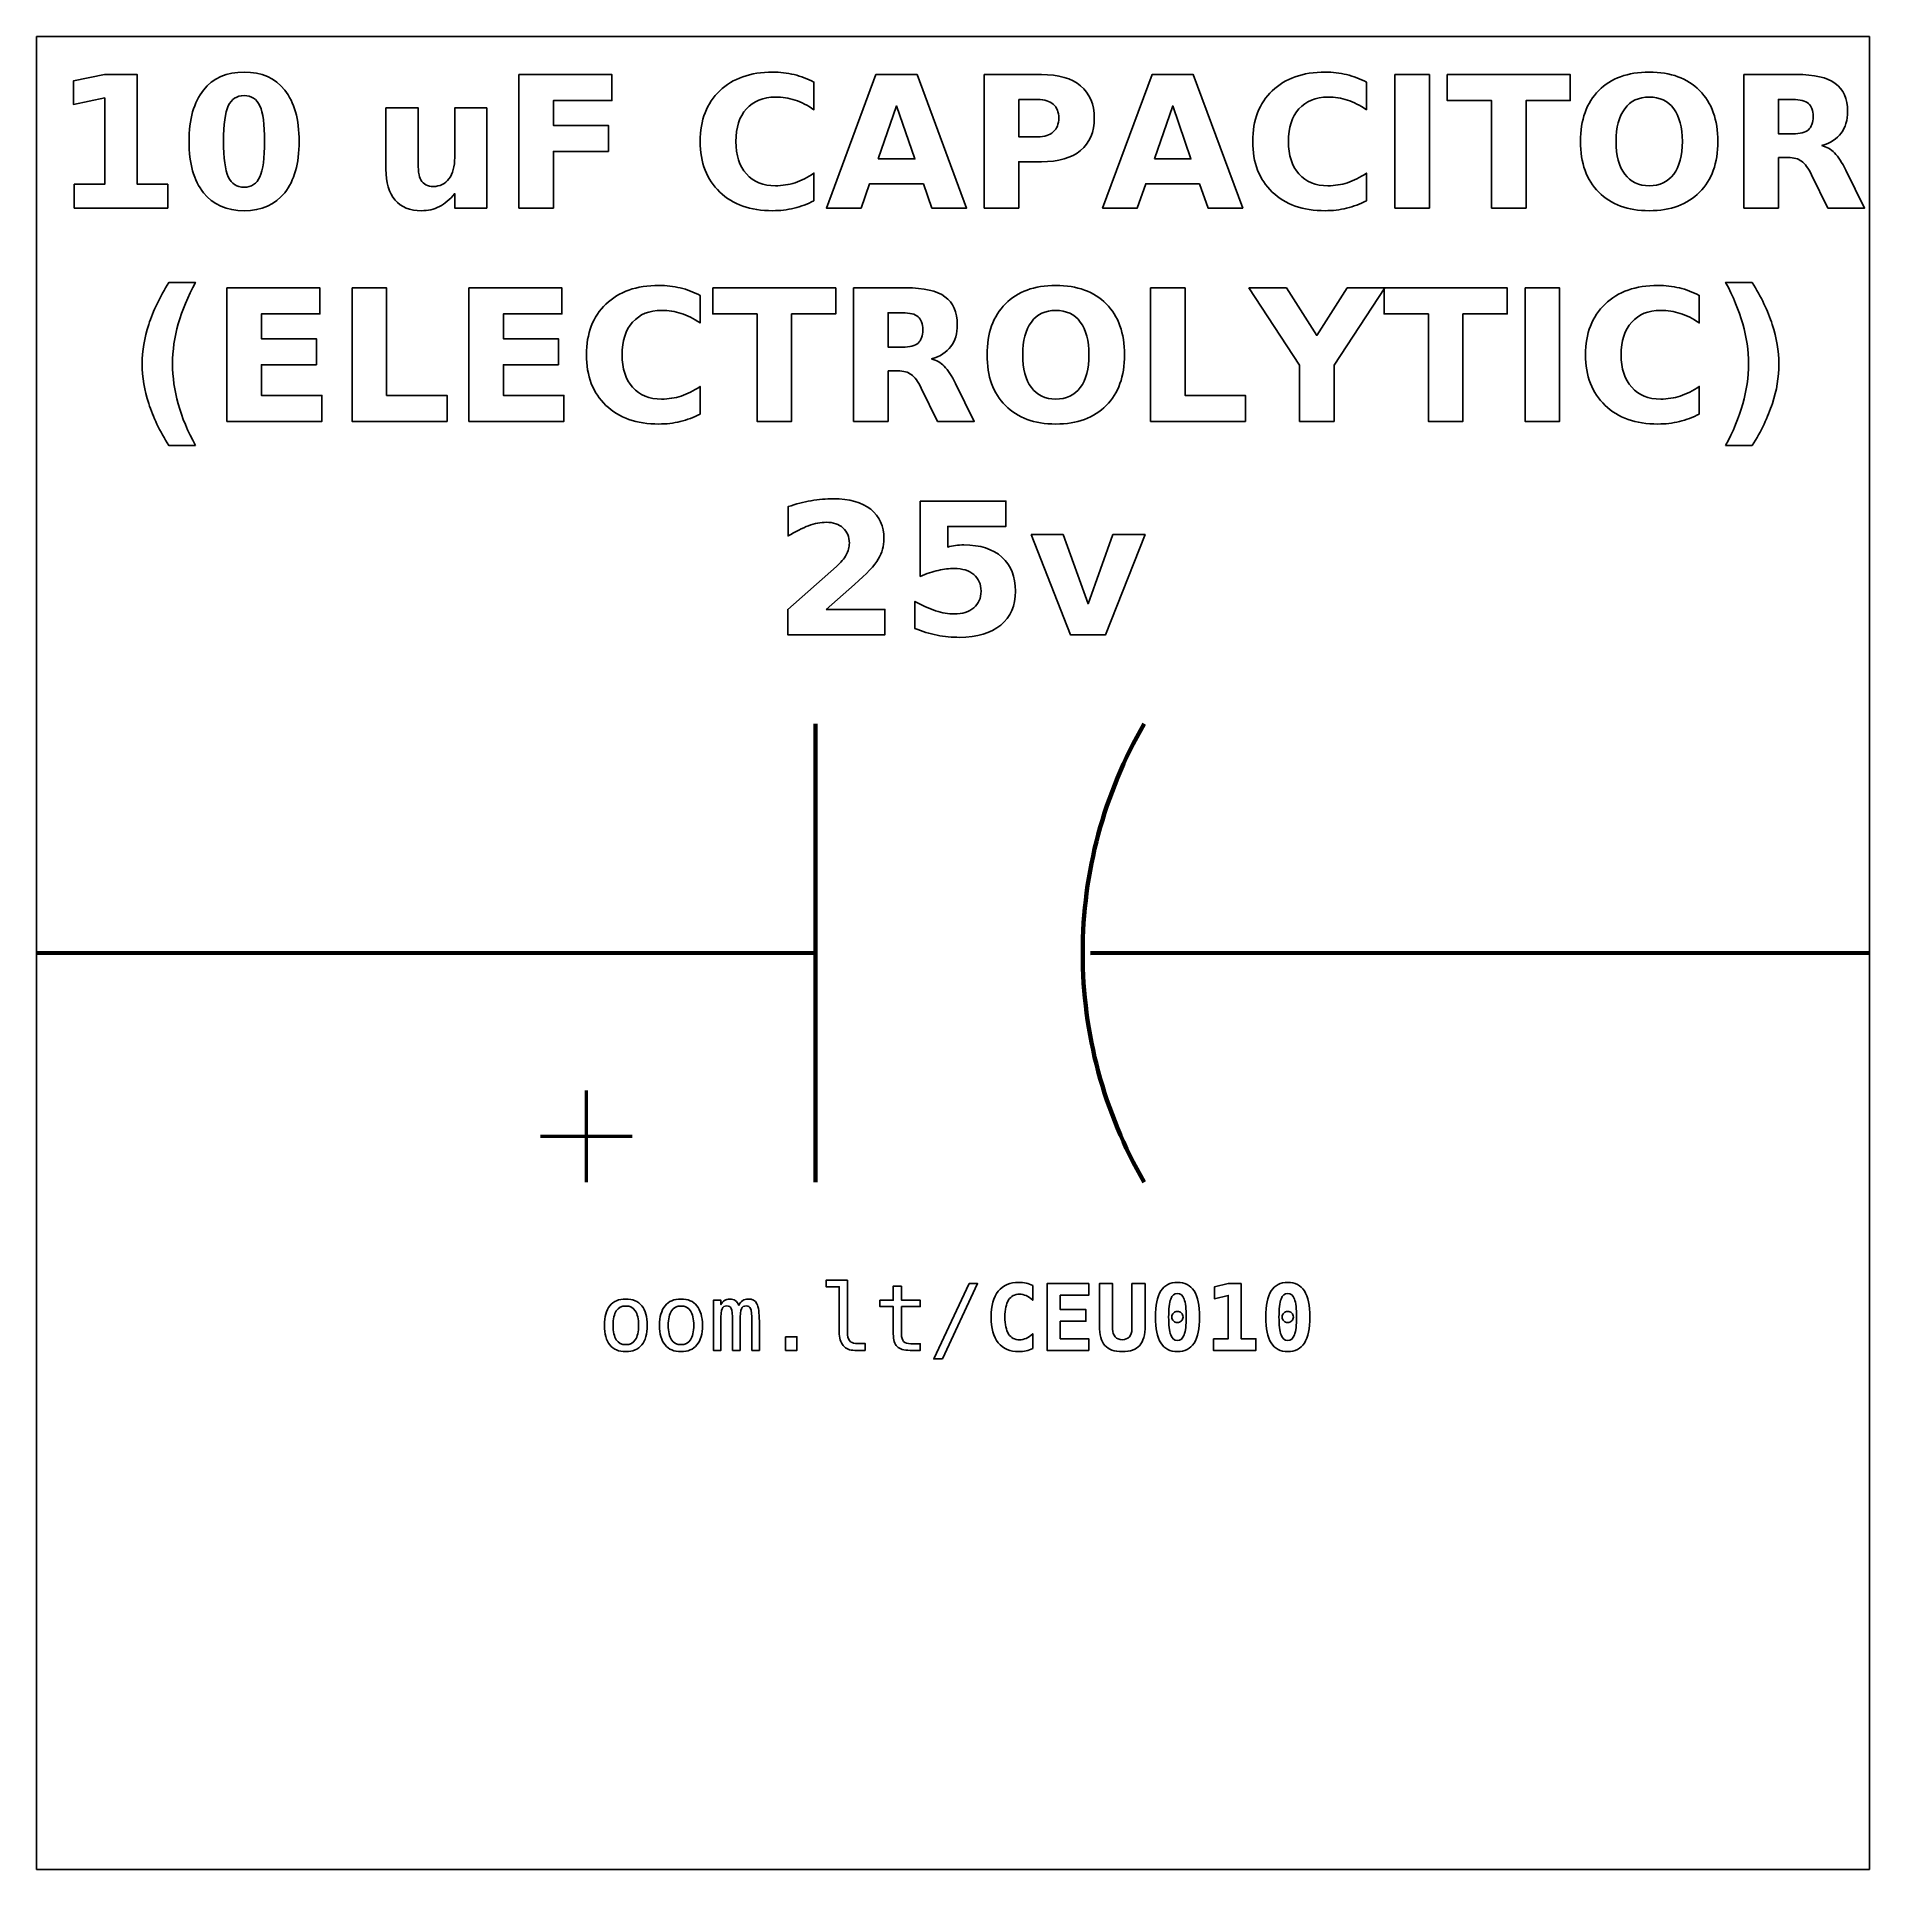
# Model space of a CAD drawing. Header units: centimetres. Extents: x -11.5 to -9.5, y -15.85 to -13.85.
import ezdxf

# ---------------------------------------------------------------- set-up
doc = ezdxf.new("R2010")
doc.units = ezdxf.units.CM
doc.header["$MEASUREMENT"] = 0
doc.layers.add('Layer 1', color=7, linetype='Continuous')

msp = doc.modelspace()

# ---------------------------------------------------------------- linework, layer by layer
at = {"layer": 'Layer 1', "color": 7}
msp.add_open_spline([(-11.5, -13.85), (-11.5, -13.85), (-9.5, -13.85), (-9.5, -13.85), (-9.5, -13.85), (-9.5, -13.85), (-9.5, -15.85), (-9.5, -15.85), (-9.5, -15.85), (-9.5, -15.85), (-11.5, -15.85), (-11.5, -15.85), (-11.5, -15.85), (-11.5, -15.85), (-11.5, -13.85), (-11.5, -13.85)], degree=3, knots=[0, 0, 0, 0, 0.25, 0.25, 0.25, 0.25, 0.5, 0.5, 0.5, 0.5, 0.75, 0.75, 0.75, 0.75, 1, 1, 1, 1], dxfattribs=at)
at = {"layer": 'Layer 1', "color": 250}
for points, knots in [([(-11.45896, -14.01114), (-11.45896, -14.01114), (-11.42576, -14.01114), (-11.42576, -14.01114), (-11.42576, -14.01114), (-11.42576, -14.01114), (-11.42576, -13.91691), (-11.42576, -13.91691), (-11.42576, -13.91691), (-11.42576, -13.91691), (-11.45982, -13.92394), (-11.45982, -13.92394), (-11.45982, -13.92394), (-11.45982, -13.92394), (-11.45982, -13.89834), (-11.45982, -13.89834), (-11.45982, -13.89834), (-11.45982, -13.89834), (-11.42596, -13.89131), (-11.42596, -13.89131), (-11.42596, -13.89131), (-11.42596, -13.89131), (-11.39022, -13.89131), (-11.39022, -13.89131), (-11.39022, -13.89131), (-11.39022, -13.89131), (-11.39022, -14.01114), (-11.39022, -14.01114), (-11.39022, -14.01114), (-11.39022, -14.01114), (-11.35702, -14.01114), (-11.35702, -14.01114), (-11.35702, -14.01114), (-11.35702, -14.01114), (-11.35702, -14.03711), (-11.35702, -14.03711), (-11.35702, -14.03711), (-11.35702, -14.03711), (-11.45896, -14.03711), (-11.45896, -14.03711), (-11.45896, -14.03711), (-11.45896, -14.03711), (-11.45896, -14.01114), (-11.45896, -14.01114)], [0, 0, 0, 0, 0.0909091, 0.0909091, 0.0909091, 0.0909091, 0.1818182, 0.1818182, 0.1818182, 0.1818182, 0.2727273, 0.2727273, 0.2727273, 0.2727273, 0.3636364, 0.3636364, 0.3636364, 0.3636364, 0.4545455, 0.4545455, 0.4545455, 0.4545455, 0.5454545, 0.5454545, 0.5454545, 0.5454545, 0.6363636, 0.6363636, 0.6363636, 0.6363636, 0.7272727, 0.7272727, 0.7272727, 0.7272727, 0.8181818, 0.8181818, 0.8181818, 0.8181818, 0.9090909, 0.9090909, 0.9090909, 0.9090909, 1, 1, 1, 1]), ([(-11.21362, -13.96434), (-11.21362, -13.98851), (-11.21882, -14.00714), (-11.22925, -14.02028), (-11.22925, -14.02028), (-11.23965, -14.03338), (-11.25445, -14.03994), (-11.27359, -14.03994), (-11.27359, -14.03994), (-11.29279, -14.03994), (-11.30762, -14.03338), (-11.31802, -14.02028), (-11.31802, -14.02028), (-11.32845, -14.00714), (-11.33365, -13.98851), (-11.33365, -13.96434), (-11.33365, -13.96434), (-11.33365, -13.94014), (-11.32845, -13.92148), (-11.31802, -13.90834), (-11.31802, -13.90834), (-11.30762, -13.89524), (-11.29279, -13.88868), (-11.27359, -13.88868), (-11.27359, -13.88868), (-11.25445, -13.88868), (-11.23965, -13.89524), (-11.22925, -13.90834), (-11.22925, -13.90834), (-11.21882, -13.92148), (-11.21362, -13.94014), (-11.21362, -13.96434)], [0, 0, 0, 0, 0.125, 0.125, 0.125, 0.125, 0.25, 0.25, 0.25, 0.25, 0.375, 0.375, 0.375, 0.375, 0.5, 0.5, 0.5, 0.5, 0.625, 0.625, 0.625, 0.625, 0.75, 0.75, 0.75, 0.75, 0.875, 0.875, 0.875, 0.875, 1, 1, 1, 1]), ([(-10.97368, -13.89131), (-10.97368, -13.89131), (-10.87222, -13.89131), (-10.87222, -13.89131), (-10.87222, -13.89131), (-10.87222, -13.89131), (-10.87222, -13.91974), (-10.87222, -13.91974), (-10.87222, -13.91974), (-10.87222, -13.91974), (-10.93608, -13.91974), (-10.93608, -13.91974), (-10.93608, -13.91974), (-10.93608, -13.91974), (-10.93608, -13.94688), (-10.93608, -13.94688), (-10.93608, -13.94688), (-10.93608, -13.94688), (-10.87602, -13.94688), (-10.87602, -13.94688), (-10.87602, -13.94688), (-10.87602, -13.94688), (-10.87602, -13.97531), (-10.87602, -13.97531), (-10.87602, -13.97531), (-10.87602, -13.97531), (-10.93608, -13.97531), (-10.93608, -13.97531), (-10.93608, -13.97531), (-10.93608, -13.97531), (-10.93608, -14.03711), (-10.93608, -14.03711), (-10.93608, -14.03711), (-10.93608, -14.03711), (-10.97368, -14.03711), (-10.97368, -14.03711), (-10.97368, -14.03711), (-10.97368, -14.03711), (-10.97368, -13.89131), (-10.97368, -13.89131)], [0, 0, 0, 0, 0.1, 0.1, 0.1, 0.1, 0.2, 0.2, 0.2, 0.2, 0.3, 0.3, 0.3, 0.3, 0.4, 0.4, 0.4, 0.4, 0.5, 0.5, 0.5, 0.5, 0.6, 0.6, 0.6, 0.6, 0.7, 0.7, 0.7, 0.7, 0.8, 0.8, 0.8, 0.8, 0.9, 0.9, 0.9, 0.9, 1, 1, 1, 1]), ([(-10.65179, -14.02911), (-10.65869, -14.03268), (-10.66589, -14.03538), (-10.67339, -14.03721), (-10.67339, -14.03721), (-10.68086, -14.03904), (-10.68869, -14.03994), (-10.69682, -14.03994), (-10.69682, -14.03994), (-10.72109, -14.03994), (-10.74032, -14.03314), (-10.75452, -14.01958), (-10.75452, -14.01958), (-10.76872, -14.00601), (-10.77582, -13.98761), (-10.77582, -13.96434), (-10.77582, -13.96434), (-10.77582, -13.94104), (-10.76872, -13.92261), (-10.75452, -13.90904), (-10.75452, -13.90904), (-10.74032, -13.89548), (-10.72109, -13.88868), (-10.69682, -13.88868), (-10.69682, -13.88868), (-10.68869, -13.88868), (-10.68086, -13.88958), (-10.67339, -13.89141), (-10.67339, -13.89141), (-10.66589, -13.89324), (-10.65869, -13.89594), (-10.65179, -13.89951), (-10.65179, -13.89951), (-10.65179, -13.89951), (-10.65179, -13.92968), (-10.65179, -13.92968), (-10.65179, -13.92968), (-10.65876, -13.92491), (-10.66562, -13.92144), (-10.67239, -13.91924), (-10.67239, -13.91924), (-10.67916, -13.91701), (-10.68629, -13.91591), (-10.69379, -13.91591), (-10.69379, -13.91591), (-10.70719, -13.91591), (-10.71776, -13.92021), (-10.72542, -13.92881), (-10.72542, -13.92881), (-10.73312, -13.93741), (-10.73696, -13.94924), (-10.73696, -13.96434), (-10.73696, -13.96434), (-10.73696, -13.97941), (-10.73312, -13.99121), (-10.72542, -13.99981), (-10.72542, -13.99981), (-10.71776, -14.00841), (-10.70719, -14.01271), (-10.69379, -14.01271), (-10.69379, -14.01271), (-10.68629, -14.01271), (-10.67916, -14.01161), (-10.67239, -14.00938), (-10.67239, -14.00938), (-10.66562, -14.00718), (-10.65876, -14.00371), (-10.65179, -13.99894), (-10.65179, -13.99894), (-10.65179, -13.99894), (-10.65179, -14.02911), (-10.65179, -14.02911)], [0, 0, 0, 0, 0.0555556, 0.0555556, 0.0555556, 0.0555556, 0.1111111, 0.1111111, 0.1111111, 0.1111111, 0.1666667, 0.1666667, 0.1666667, 0.1666667, 0.2222222, 0.2222222, 0.2222222, 0.2222222, 0.2777778, 0.2777778, 0.2777778, 0.2777778, 0.3333333, 0.3333333, 0.3333333, 0.3333333, 0.3888889, 0.3888889, 0.3888889, 0.3888889, 0.4444444, 0.4444444, 0.4444444, 0.4444444, 0.5, 0.5, 0.5, 0.5, 0.5555556, 0.5555556, 0.5555556, 0.5555556, 0.6111111, 0.6111111, 0.6111111, 0.6111111, 0.6666667, 0.6666667, 0.6666667, 0.6666667, 0.7222222, 0.7222222, 0.7222222, 0.7222222, 0.7777778, 0.7777778, 0.7777778, 0.7777778, 0.8333333, 0.8333333, 0.8333333, 0.8333333, 0.8888889, 0.8888889, 0.8888889, 0.8888889, 0.9444444, 0.9444444, 0.9444444, 0.9444444, 1, 1, 1, 1]), ([(-10.53219, -14.01058), (-10.53219, -14.01058), (-10.59099, -14.01058), (-10.59099, -14.01058), (-10.59099, -14.01058), (-10.59099, -14.01058), (-10.60025, -14.03711), (-10.60025, -14.03711), (-10.60025, -14.03711), (-10.60025, -14.03711), (-10.63805, -14.03711), (-10.63805, -14.03711), (-10.63805, -14.03711), (-10.63805, -14.03711), (-10.58405, -13.89131), (-10.58405, -13.89131), (-10.58405, -13.89131), (-10.58405, -13.89131), (-10.53922, -13.89131), (-10.53922, -13.89131), (-10.53922, -13.89131), (-10.53922, -13.89131), (-10.48522, -14.03711), (-10.48522, -14.03711), (-10.48522, -14.03711), (-10.48522, -14.03711), (-10.52302, -14.03711), (-10.52302, -14.03711), (-10.52302, -14.03711), (-10.52302, -14.03711), (-10.53219, -14.01058), (-10.53219, -14.01058)], [0, 0, 0, 0, 0.125, 0.125, 0.125, 0.125, 0.25, 0.25, 0.25, 0.25, 0.375, 0.375, 0.375, 0.375, 0.5, 0.5, 0.5, 0.5, 0.625, 0.625, 0.625, 0.625, 0.75, 0.75, 0.75, 0.75, 0.875, 0.875, 0.875, 0.875, 1, 1, 1, 1]), ([(-10.46585, -13.89131), (-10.46585, -13.89131), (-10.40345, -13.89131), (-10.40345, -13.89131), (-10.40345, -13.89131), (-10.38489, -13.89131), (-10.37065, -13.89544), (-10.36072, -13.90368), (-10.36072, -13.90368), (-10.35079, -13.91191), (-10.34582, -13.92364), (-10.34582, -13.93888), (-10.34582, -13.93888), (-10.34582, -13.95414), (-10.35079, -13.96591), (-10.36072, -13.97414), (-10.36072, -13.97414), (-10.37065, -13.98238), (-10.38489, -13.98651), (-10.40345, -13.98651), (-10.40345, -13.98651), (-10.40345, -13.98651), (-10.42825, -13.98651), (-10.42825, -13.98651), (-10.42825, -13.98651), (-10.42825, -13.98651), (-10.42825, -14.03711), (-10.42825, -14.03711), (-10.42825, -14.03711), (-10.42825, -14.03711), (-10.46585, -14.03711), (-10.46585, -14.03711), (-10.46585, -14.03711), (-10.46585, -14.03711), (-10.46585, -13.89131), (-10.46585, -13.89131)], [0, 0, 0, 0, 0.1111111, 0.1111111, 0.1111111, 0.1111111, 0.2222222, 0.2222222, 0.2222222, 0.2222222, 0.3333333, 0.3333333, 0.3333333, 0.3333333, 0.4444444, 0.4444444, 0.4444444, 0.4444444, 0.5555556, 0.5555556, 0.5555556, 0.5555556, 0.6666667, 0.6666667, 0.6666667, 0.6666667, 0.7777778, 0.7777778, 0.7777778, 0.7777778, 0.8888889, 0.8888889, 0.8888889, 0.8888889, 1, 1, 1, 1]), ([(-10.23082, -14.01058), (-10.23082, -14.01058), (-10.28962, -14.01058), (-10.28962, -14.01058), (-10.28962, -14.01058), (-10.28962, -14.01058), (-10.29888, -14.03711), (-10.29888, -14.03711), (-10.29888, -14.03711), (-10.29888, -14.03711), (-10.33668, -14.03711), (-10.33668, -14.03711), (-10.33668, -14.03711), (-10.33668, -14.03711), (-10.28268, -13.89131), (-10.28268, -13.89131), (-10.28268, -13.89131), (-10.28268, -13.89131), (-10.23785, -13.89131), (-10.23785, -13.89131), (-10.23785, -13.89131), (-10.23785, -13.89131), (-10.18385, -14.03711), (-10.18385, -14.03711), (-10.18385, -14.03711), (-10.18385, -14.03711), (-10.22165, -14.03711), (-10.22165, -14.03711), (-10.22165, -14.03711), (-10.22165, -14.03711), (-10.23082, -14.01058), (-10.23082, -14.01058)], [0, 0, 0, 0, 0.125, 0.125, 0.125, 0.125, 0.25, 0.25, 0.25, 0.25, 0.375, 0.375, 0.375, 0.375, 0.5, 0.5, 0.5, 0.5, 0.625, 0.625, 0.625, 0.625, 0.75, 0.75, 0.75, 0.75, 0.875, 0.875, 0.875, 0.875, 1, 1, 1, 1]), ([(-10.04885, -14.02911), (-10.05575, -14.03268), (-10.06295, -14.03538), (-10.07045, -14.03721), (-10.07045, -14.03721), (-10.07792, -14.03904), (-10.08575, -14.03994), (-10.09388, -14.03994), (-10.09388, -14.03994), (-10.11815, -14.03994), (-10.13738, -14.03314), (-10.15158, -14.01958), (-10.15158, -14.01958), (-10.16578, -14.00601), (-10.17288, -13.98761), (-10.17288, -13.96434), (-10.17288, -13.96434), (-10.17288, -13.94104), (-10.16578, -13.92261), (-10.15158, -13.90904), (-10.15158, -13.90904), (-10.13738, -13.89548), (-10.11815, -13.88868), (-10.09388, -13.88868), (-10.09388, -13.88868), (-10.08575, -13.88868), (-10.07792, -13.88958), (-10.07045, -13.89141), (-10.07045, -13.89141), (-10.06295, -13.89324), (-10.05575, -13.89594), (-10.04885, -13.89951), (-10.04885, -13.89951), (-10.04885, -13.89951), (-10.04885, -13.92968), (-10.04885, -13.92968), (-10.04885, -13.92968), (-10.05582, -13.92491), (-10.06268, -13.92144), (-10.06945, -13.91924), (-10.06945, -13.91924), (-10.07622, -13.91701), (-10.08335, -13.91591), (-10.09085, -13.91591), (-10.09085, -13.91591), (-10.10425, -13.91591), (-10.11482, -13.92021), (-10.12248, -13.92881), (-10.12248, -13.92881), (-10.13018, -13.93741), (-10.13402, -13.94924), (-10.13402, -13.96434), (-10.13402, -13.96434), (-10.13402, -13.97941), (-10.13018, -13.99121), (-10.12248, -13.99981), (-10.12248, -13.99981), (-10.11482, -14.00841), (-10.10425, -14.01271), (-10.09085, -14.01271), (-10.09085, -14.01271), (-10.08335, -14.01271), (-10.07622, -14.01161), (-10.06945, -14.00938), (-10.06945, -14.00938), (-10.06268, -14.00718), (-10.05582, -14.00371), (-10.04885, -13.99894), (-10.04885, -13.99894), (-10.04885, -13.99894), (-10.04885, -14.02911), (-10.04885, -14.02911)], [0, 0, 0, 0, 0.0555556, 0.0555556, 0.0555556, 0.0555556, 0.1111111, 0.1111111, 0.1111111, 0.1111111, 0.1666667, 0.1666667, 0.1666667, 0.1666667, 0.2222222, 0.2222222, 0.2222222, 0.2222222, 0.2777778, 0.2777778, 0.2777778, 0.2777778, 0.3333333, 0.3333333, 0.3333333, 0.3333333, 0.3888889, 0.3888889, 0.3888889, 0.3888889, 0.4444444, 0.4444444, 0.4444444, 0.4444444, 0.5, 0.5, 0.5, 0.5, 0.5555556, 0.5555556, 0.5555556, 0.5555556, 0.6111111, 0.6111111, 0.6111111, 0.6111111, 0.6666667, 0.6666667, 0.6666667, 0.6666667, 0.7222222, 0.7222222, 0.7222222, 0.7222222, 0.7777778, 0.7777778, 0.7777778, 0.7777778, 0.8333333, 0.8333333, 0.8333333, 0.8333333, 0.8888889, 0.8888889, 0.8888889, 0.8888889, 0.9444444, 0.9444444, 0.9444444, 0.9444444, 1, 1, 1, 1]), ([(-10.01771, -13.89131), (-10.01771, -13.89131), (-9.98011, -13.89131), (-9.98011, -13.89131), (-9.98011, -13.89131), (-9.98011, -13.89131), (-9.98011, -14.03711), (-9.98011, -14.03711), (-9.98011, -14.03711), (-9.98011, -14.03711), (-10.01771, -14.03711), (-10.01771, -14.03711), (-10.01771, -14.03711), (-10.01771, -14.03711), (-10.01771, -13.89131), (-10.01771, -13.89131)], [0, 0, 0, 0, 0.25, 0.25, 0.25, 0.25, 0.5, 0.5, 0.5, 0.5, 0.75, 0.75, 0.75, 0.75, 1, 1, 1, 1]), ([(-9.96071, -13.89131), (-9.96071, -13.89131), (-9.82635, -13.89131), (-9.82635, -13.89131), (-9.82635, -13.89131), (-9.82635, -13.89131), (-9.82635, -13.91974), (-9.82635, -13.91974), (-9.82635, -13.91974), (-9.82635, -13.91974), (-9.87468, -13.91974), (-9.87468, -13.91974), (-9.87468, -13.91974), (-9.87468, -13.91974), (-9.87468, -14.03711), (-9.87468, -14.03711), (-9.87468, -14.03711), (-9.87468, -14.03711), (-9.91228, -14.03711), (-9.91228, -14.03711), (-9.91228, -14.03711), (-9.91228, -14.03711), (-9.91228, -13.91974), (-9.91228, -13.91974), (-9.91228, -13.91974), (-9.91228, -13.91974), (-9.96071, -13.91974), (-9.96071, -13.91974), (-9.96071, -13.91974), (-9.96071, -13.91974), (-9.96071, -13.89131), (-9.96071, -13.89131)], [0, 0, 0, 0, 0.125, 0.125, 0.125, 0.125, 0.25, 0.25, 0.25, 0.25, 0.375, 0.375, 0.375, 0.375, 0.5, 0.5, 0.5, 0.5, 0.625, 0.625, 0.625, 0.625, 0.75, 0.75, 0.75, 0.75, 0.875, 0.875, 0.875, 0.875, 1, 1, 1, 1]), ([(-9.74028, -13.88868), (-9.71685, -13.88868), (-9.69848, -13.89538), (-9.68522, -13.90881), (-9.68522, -13.90881), (-9.67192, -13.92221), (-9.66528, -13.94071), (-9.66528, -13.96434), (-9.66528, -13.96434), (-9.66528, -13.98791), (-9.67192, -14.00641), (-9.68522, -14.01981), (-9.68522, -14.01981), (-9.69848, -14.03324), (-9.71685, -14.03994), (-9.74028, -14.03994), (-9.74028, -14.03994), (-9.76365, -14.03994), (-9.78198, -14.03324), (-9.79532, -14.01981), (-9.79532, -14.01981), (-9.80862, -14.00641), (-9.81528, -13.98791), (-9.81528, -13.96434), (-9.81528, -13.96434), (-9.81528, -13.94071), (-9.80862, -13.92221), (-9.79532, -13.90881), (-9.79532, -13.90881), (-9.78198, -13.89538), (-9.76365, -13.88868), (-9.74028, -13.88868)], [0, 0, 0, 0, 0.125, 0.125, 0.125, 0.125, 0.25, 0.25, 0.25, 0.25, 0.375, 0.375, 0.375, 0.375, 0.5, 0.5, 0.5, 0.5, 0.625, 0.625, 0.625, 0.625, 0.75, 0.75, 0.75, 0.75, 0.875, 0.875, 0.875, 0.875, 1, 1, 1, 1]), ([(-9.59925, -13.98194), (-9.59925, -13.98194), (-9.59925, -14.03711), (-9.59925, -14.03711), (-9.59925, -14.03711), (-9.59925, -14.03711), (-9.63685, -14.03711), (-9.63685, -14.03711), (-9.63685, -14.03711), (-9.63685, -14.03711), (-9.63685, -13.89131), (-9.63685, -13.89131), (-9.63685, -13.89131), (-9.63685, -13.89131), (-9.57942, -13.89131), (-9.57942, -13.89131), (-9.57942, -13.89131), (-9.56022, -13.89131), (-9.54612, -13.89454), (-9.53719, -13.90098), (-9.53719, -13.90098), (-9.52822, -13.90741), (-9.52375, -13.91761), (-9.52375, -13.93154), (-9.52375, -13.93154), (-9.52375, -13.94118), (-9.52609, -13.94911), (-9.53072, -13.95528), (-9.53072, -13.95528), (-9.53539, -13.96148), (-9.54242, -13.96604), (-9.55179, -13.96894), (-9.55179, -13.96894), (-9.54665, -13.97014), (-9.54202, -13.97278), (-9.53795, -13.97691), (-9.53795, -13.97691), (-9.53389, -13.98104), (-9.52979, -13.98731), (-9.52562, -13.99571), (-9.52562, -13.99571), (-9.52562, -13.99571), (-9.50519, -14.03711), (-9.50519, -14.03711), (-9.50519, -14.03711), (-9.50519, -14.03711), (-9.54525, -14.03711), (-9.54525, -14.03711), (-9.54525, -14.03711), (-9.54525, -14.03711), (-9.56302, -14.00088), (-9.56302, -14.00088), (-9.56302, -14.00088), (-9.56659, -13.99361), (-9.57022, -13.98861), (-9.57392, -13.98594), (-9.57392, -13.98594), (-9.57759, -13.98328), (-9.58249, -13.98194), (-9.58862, -13.98194), (-9.58862, -13.98194), (-9.58862, -13.98194), (-9.59925, -13.98194), (-9.59925, -13.98194)], [0, 0, 0, 0, 0.0625, 0.0625, 0.0625, 0.0625, 0.125, 0.125, 0.125, 0.125, 0.1875, 0.1875, 0.1875, 0.1875, 0.25, 0.25, 0.25, 0.25, 0.3125, 0.3125, 0.3125, 0.3125, 0.375, 0.375, 0.375, 0.375, 0.4375, 0.4375, 0.4375, 0.4375, 0.5, 0.5, 0.5, 0.5, 0.5625, 0.5625, 0.5625, 0.5625, 0.625, 0.625, 0.625, 0.625, 0.6875, 0.6875, 0.6875, 0.6875, 0.75, 0.75, 0.75, 0.75, 0.8125, 0.8125, 0.8125, 0.8125, 0.875, 0.875, 0.875, 0.875, 0.9375, 0.9375, 0.9375, 0.9375, 1, 1, 1, 1]), ([(-11.25122, -13.96408), (-11.25122, -13.94584), (-11.25292, -13.93301), (-11.25635, -13.92554), (-11.25635, -13.92554), (-11.25975, -13.91811), (-11.26552, -13.91438), (-11.27359, -13.91438), (-11.27359, -13.91438), (-11.28165, -13.91438), (-11.28742, -13.91811), (-11.29089, -13.92554), (-11.29089, -13.92554), (-11.29432, -13.93301), (-11.29605, -13.94584), (-11.29605, -13.96408), (-11.29605, -13.96408), (-11.29605, -13.98248), (-11.29432, -13.99548), (-11.29089, -14.00301), (-11.29089, -14.00301), (-11.28742, -14.01058), (-11.28165, -14.01434), (-11.27359, -14.01434), (-11.27359, -14.01434), (-11.26559, -14.01434), (-11.25985, -14.01058), (-11.25639, -14.00301), (-11.25639, -14.00301), (-11.25295, -13.99548), (-11.25122, -13.98248), (-11.25122, -13.96408)], [0, 0, 0, 0, 0.125, 0.125, 0.125, 0.125, 0.25, 0.25, 0.25, 0.25, 0.375, 0.375, 0.375, 0.375, 0.5, 0.5, 0.5, 0.5, 0.625, 0.625, 0.625, 0.625, 0.75, 0.75, 0.75, 0.75, 0.875, 0.875, 0.875, 0.875, 1, 1, 1, 1]), ([(-10.42825, -13.91854), (-10.42825, -13.91854), (-10.42825, -13.95928), (-10.42825, -13.95928), (-10.42825, -13.95928), (-10.42825, -13.95928), (-10.40745, -13.95928), (-10.40745, -13.95928), (-10.40745, -13.95928), (-10.40015, -13.95928), (-10.39452, -13.95751), (-10.39055, -13.95394), (-10.39055, -13.95394), (-10.38659, -13.95041), (-10.38459, -13.94538), (-10.38459, -13.93888), (-10.38459, -13.93888), (-10.38459, -13.93234), (-10.38659, -13.92734), (-10.39055, -13.92381), (-10.39055, -13.92381), (-10.39452, -13.92031), (-10.40015, -13.91854), (-10.40745, -13.91854), (-10.40745, -13.91854), (-10.40745, -13.91854), (-10.42825, -13.91854), (-10.42825, -13.91854)], [0, 0, 0, 0, 0.1428571, 0.1428571, 0.1428571, 0.1428571, 0.2857143, 0.2857143, 0.2857143, 0.2857143, 0.4285714, 0.4285714, 0.4285714, 0.4285714, 0.5714286, 0.5714286, 0.5714286, 0.5714286, 0.7142857, 0.7142857, 0.7142857, 0.7142857, 0.8571429, 0.8571429, 0.8571429, 0.8571429, 1, 1, 1, 1]), ([(-9.74028, -13.91591), (-9.75175, -13.91591), (-9.76062, -13.92014), (-9.76695, -13.92861), (-9.76695, -13.92861), (-9.77325, -13.93708), (-9.77642, -13.94898), (-9.77642, -13.96434), (-9.77642, -13.96434), (-9.77642, -13.97968), (-9.77325, -13.99154), (-9.76695, -14.00001), (-9.76695, -14.00001), (-9.76062, -14.00848), (-9.75175, -14.01271), (-9.74028, -14.01271), (-9.74028, -14.01271), (-9.72875, -14.01271), (-9.71985, -14.00848), (-9.71352, -14.00001), (-9.71352, -14.00001), (-9.70722, -13.99154), (-9.70405, -13.97968), (-9.70405, -13.96434), (-9.70405, -13.96434), (-9.70405, -13.94898), (-9.70722, -13.93708), (-9.71352, -13.92861), (-9.71352, -13.92861), (-9.71985, -13.92014), (-9.72875, -13.91591), (-9.74028, -13.91591)], [0, 0, 0, 0, 0.125, 0.125, 0.125, 0.125, 0.25, 0.25, 0.25, 0.25, 0.375, 0.375, 0.375, 0.375, 0.5, 0.5, 0.5, 0.5, 0.625, 0.625, 0.625, 0.625, 0.75, 0.75, 0.75, 0.75, 0.875, 0.875, 0.875, 0.875, 1, 1, 1, 1]), ([(-9.58342, -13.95598), (-9.57555, -13.95598), (-9.56989, -13.95451), (-9.56649, -13.95158), (-9.56649, -13.95158), (-9.56305, -13.94864), (-9.56135, -13.94381), (-9.56135, -13.93711), (-9.56135, -13.93711), (-9.56135, -13.93048), (-9.56305, -13.92571), (-9.56649, -13.92284), (-9.56649, -13.92284), (-9.56989, -13.91998), (-9.57555, -13.91854), (-9.58342, -13.91854), (-9.58342, -13.91854), (-9.58342, -13.91854), (-9.59925, -13.91854), (-9.59925, -13.91854), (-9.59925, -13.91854), (-9.59925, -13.91854), (-9.59925, -13.95598), (-9.59925, -13.95598), (-9.59925, -13.95598), (-9.59925, -13.95598), (-9.58342, -13.95598), (-9.58342, -13.95598)], [0, 0, 0, 0, 0.1428571, 0.1428571, 0.1428571, 0.1428571, 0.2857143, 0.2857143, 0.2857143, 0.2857143, 0.4285714, 0.4285714, 0.4285714, 0.4285714, 0.5714286, 0.5714286, 0.5714286, 0.5714286, 0.7142857, 0.7142857, 0.7142857, 0.7142857, 0.8571429, 0.8571429, 0.8571429, 0.8571429, 1, 1, 1, 1]), ([(-11.11879, -13.99454), (-11.11879, -13.99454), (-11.11879, -13.92774), (-11.11879, -13.92774), (-11.11879, -13.92774), (-11.11879, -13.92774), (-11.08362, -13.92774), (-11.08362, -13.92774), (-11.08362, -13.92774), (-11.08362, -13.92774), (-11.08362, -13.93868), (-11.08362, -13.93868), (-11.08362, -13.93868), (-11.08362, -13.94461), (-11.08365, -13.95204), (-11.08372, -13.96098), (-11.08372, -13.96098), (-11.08379, -13.96994), (-11.08382, -13.97591), (-11.08382, -13.97891), (-11.08382, -13.97891), (-11.08382, -13.98771), (-11.08359, -13.99404), (-11.08312, -13.99791), (-11.08312, -13.99791), (-11.08269, -14.00178), (-11.08189, -14.00458), (-11.08079, -14.00634), (-11.08079, -14.00634), (-11.07935, -14.00864), (-11.07749, -14.01038), (-11.07519, -14.01161), (-11.07519, -14.01161), (-11.07285, -14.01284), (-11.07022, -14.01348), (-11.06722, -14.01348), (-11.06722, -14.01348), (-11.05992, -14.01348), (-11.05419, -14.01068), (-11.05002, -14.00508), (-11.05002, -14.00508), (-11.04585, -13.99948), (-11.04379, -13.99171), (-11.04379, -13.98174), (-11.04379, -13.98174), (-11.04379, -13.98174), (-11.04379, -13.92774), (-11.04379, -13.92774), (-11.04379, -13.92774), (-11.04379, -13.92774), (-11.00882, -13.92774), (-11.00882, -13.92774), (-11.00882, -13.92774), (-11.00882, -13.92774), (-11.00882, -14.03711), (-11.00882, -14.03711), (-11.00882, -14.03711), (-11.00882, -14.03711), (-11.04379, -14.03711), (-11.04379, -14.03711), (-11.04379, -14.03711), (-11.04379, -14.03711), (-11.04379, -14.02128), (-11.04379, -14.02128), (-11.04379, -14.02128), (-11.04905, -14.02768), (-11.05465, -14.03238), (-11.06052, -14.03541), (-11.06052, -14.03541), (-11.06642, -14.03844), (-11.07292, -14.03994), (-11.08002, -14.03994), (-11.08002, -14.03994), (-11.09265, -14.03994), (-11.10225, -14.03608), (-11.10889, -14.02831), (-11.10889, -14.02831), (-11.11549, -14.02058), (-11.11879, -14.00931), (-11.11879, -13.99454)], [0, 0, 0, 0, 0.05, 0.05, 0.05, 0.05, 0.1, 0.1, 0.1, 0.1, 0.15, 0.15, 0.15, 0.15, 0.2, 0.2, 0.2, 0.2, 0.25, 0.25, 0.25, 0.25, 0.3, 0.3, 0.3, 0.3, 0.35, 0.35, 0.35, 0.35, 0.4, 0.4, 0.4, 0.4, 0.45, 0.45, 0.45, 0.45, 0.5, 0.5, 0.5, 0.5, 0.55, 0.55, 0.55, 0.55, 0.6, 0.6, 0.6, 0.6, 0.65, 0.65, 0.65, 0.65, 0.7, 0.7, 0.7, 0.7, 0.75, 0.75, 0.75, 0.75, 0.8, 0.8, 0.8, 0.8, 0.85, 0.85, 0.85, 0.85, 0.9, 0.9, 0.9, 0.9, 0.95, 0.95, 0.95, 0.95, 1, 1, 1, 1]), ([(-10.58162, -13.98351), (-10.58162, -13.98351), (-10.54165, -13.98351), (-10.54165, -13.98351), (-10.54165, -13.98351), (-10.54165, -13.98351), (-10.56159, -13.92551), (-10.56159, -13.92551), (-10.56159, -13.92551), (-10.56159, -13.92551), (-10.58162, -13.98351), (-10.58162, -13.98351)], [0, 0, 0, 0, 0.3333333, 0.3333333, 0.3333333, 0.3333333, 0.6666667, 0.6666667, 0.6666667, 0.6666667, 1, 1, 1, 1]), ([(-10.28025, -13.98351), (-10.28025, -13.98351), (-10.24028, -13.98351), (-10.24028, -13.98351), (-10.24028, -13.98351), (-10.24028, -13.98351), (-10.26022, -13.92551), (-10.26022, -13.92551), (-10.26022, -13.92551), (-10.26022, -13.92551), (-10.28025, -13.98351), (-10.28025, -13.98351)], [0, 0, 0, 0, 0.3333333, 0.3333333, 0.3333333, 0.3333333, 0.6666667, 0.6666667, 0.6666667, 0.6666667, 1, 1, 1, 1]), ([(-11.32669, -14.29628), (-11.32669, -14.29628), (-11.35569, -14.29628), (-11.35569, -14.29628), (-11.35569, -14.29628), (-11.36566, -14.28021), (-11.37302, -14.26491), (-11.37776, -14.25041), (-11.37776, -14.25041), (-11.38252, -14.23594), (-11.38489, -14.22158), (-11.38489, -14.20731), (-11.38489, -14.20731), (-11.38489, -14.19304), (-11.38249, -14.17861), (-11.37772, -14.16401), (-11.37772, -14.16401), (-11.37292, -14.14938), (-11.36559, -14.13411), (-11.35569, -14.11814), (-11.35569, -14.11814), (-11.35569, -14.11814), (-11.32669, -14.11814), (-11.32669, -14.11814), (-11.32669, -14.11814), (-11.33502, -14.13358), (-11.34126, -14.14868), (-11.34542, -14.16341), (-11.34542, -14.16341), (-11.34959, -14.17814), (-11.35169, -14.19271), (-11.35169, -14.20711), (-11.35169, -14.20711), (-11.35169, -14.22151), (-11.34962, -14.23608), (-11.34549, -14.25088), (-11.34549, -14.25088), (-11.34136, -14.26564), (-11.33509, -14.28078), (-11.32669, -14.29628)], [0, 0, 0, 0, 0.1, 0.1, 0.1, 0.1, 0.2, 0.2, 0.2, 0.2, 0.3, 0.3, 0.3, 0.3, 0.4, 0.4, 0.4, 0.4, 0.5, 0.5, 0.5, 0.5, 0.6, 0.6, 0.6, 0.6, 0.7, 0.7, 0.7, 0.7, 0.8, 0.8, 0.8, 0.8, 0.9, 0.9, 0.9, 0.9, 1, 1, 1, 1]), ([(-9.65691, -14.29628), (-9.64858, -14.28078), (-9.64231, -14.26564), (-9.63814, -14.25088), (-9.63814, -14.25088), (-9.63398, -14.23608), (-9.63191, -14.22151), (-9.63191, -14.20711), (-9.63191, -14.20711), (-9.63191, -14.19271), (-9.63398, -14.17814), (-9.63814, -14.16341), (-9.63814, -14.16341), (-9.64231, -14.14868), (-9.64858, -14.13358), (-9.65691, -14.11814), (-9.65691, -14.11814), (-9.65691, -14.11814), (-9.62791, -14.11814), (-9.62791, -14.11814), (-9.62791, -14.11814), (-9.61801, -14.13411), (-9.61068, -14.14938), (-9.60588, -14.16401), (-9.60588, -14.16401), (-9.60111, -14.17861), (-9.59871, -14.19304), (-9.59871, -14.20731), (-9.59871, -14.20731), (-9.59871, -14.22158), (-9.60108, -14.23594), (-9.60584, -14.25041), (-9.60584, -14.25041), (-9.61058, -14.26491), (-9.61794, -14.28021), (-9.62791, -14.29628), (-9.62791, -14.29628), (-9.62791, -14.29628), (-9.65691, -14.29628), (-9.65691, -14.29628)], [0, 0, 0, 0, 0.1, 0.1, 0.1, 0.1, 0.2, 0.2, 0.2, 0.2, 0.3, 0.3, 0.3, 0.3, 0.4, 0.4, 0.4, 0.4, 0.5, 0.5, 0.5, 0.5, 0.6, 0.6, 0.6, 0.6, 0.7, 0.7, 0.7, 0.7, 0.8, 0.8, 0.8, 0.8, 0.9, 0.9, 0.9, 0.9, 1, 1, 1, 1]), ([(-11.29232, -14.12411), (-11.29232, -14.12411), (-11.19086, -14.12411), (-11.19086, -14.12411), (-11.19086, -14.12411), (-11.19086, -14.12411), (-11.19086, -14.15254), (-11.19086, -14.15254), (-11.19086, -14.15254), (-11.19086, -14.15254), (-11.25472, -14.15254), (-11.25472, -14.15254), (-11.25472, -14.15254), (-11.25472, -14.15254), (-11.25472, -14.17968), (-11.25472, -14.17968), (-11.25472, -14.17968), (-11.25472, -14.17968), (-11.19469, -14.17968), (-11.19469, -14.17968), (-11.19469, -14.17968), (-11.19469, -14.17968), (-11.19469, -14.20811), (-11.19469, -14.20811), (-11.19469, -14.20811), (-11.19469, -14.20811), (-11.25472, -14.20811), (-11.25472, -14.20811), (-11.25472, -14.20811), (-11.25472, -14.20811), (-11.25472, -14.24148), (-11.25472, -14.24148), (-11.25472, -14.24148), (-11.25472, -14.24148), (-11.18872, -14.24148), (-11.18872, -14.24148), (-11.18872, -14.24148), (-11.18872, -14.24148), (-11.18872, -14.26991), (-11.18872, -14.26991), (-11.18872, -14.26991), (-11.18872, -14.26991), (-11.29232, -14.26991), (-11.29232, -14.26991), (-11.29232, -14.26991), (-11.29232, -14.26991), (-11.29232, -14.12411), (-11.29232, -14.12411)], [0, 0, 0, 0, 0.0833333, 0.0833333, 0.0833333, 0.0833333, 0.1666667, 0.1666667, 0.1666667, 0.1666667, 0.25, 0.25, 0.25, 0.25, 0.3333333, 0.3333333, 0.3333333, 0.3333333, 0.4166667, 0.4166667, 0.4166667, 0.4166667, 0.5, 0.5, 0.5, 0.5, 0.5833333, 0.5833333, 0.5833333, 0.5833333, 0.6666667, 0.6666667, 0.6666667, 0.6666667, 0.75, 0.75, 0.75, 0.75, 0.8333333, 0.8333333, 0.8333333, 0.8333333, 0.9166667, 0.9166667, 0.9166667, 0.9166667, 1, 1, 1, 1]), ([(-11.15569, -14.12411), (-11.15569, -14.12411), (-11.11809, -14.12411), (-11.11809, -14.12411), (-11.11809, -14.12411), (-11.11809, -14.12411), (-11.11809, -14.24148), (-11.11809, -14.24148), (-11.11809, -14.24148), (-11.11809, -14.24148), (-11.05209, -14.24148), (-11.05209, -14.24148), (-11.05209, -14.24148), (-11.05209, -14.24148), (-11.05209, -14.26991), (-11.05209, -14.26991), (-11.05209, -14.26991), (-11.05209, -14.26991), (-11.15569, -14.26991), (-11.15569, -14.26991), (-11.15569, -14.26991), (-11.15569, -14.26991), (-11.15569, -14.12411), (-11.15569, -14.12411)], [0, 0, 0, 0, 0.1666667, 0.1666667, 0.1666667, 0.1666667, 0.3333333, 0.3333333, 0.3333333, 0.3333333, 0.5, 0.5, 0.5, 0.5, 0.6666667, 0.6666667, 0.6666667, 0.6666667, 0.8333333, 0.8333333, 0.8333333, 0.8333333, 1, 1, 1, 1]), ([(-11.02826, -14.12411), (-11.02826, -14.12411), (-10.9268, -14.12411), (-10.9268, -14.12411), (-10.9268, -14.12411), (-10.9268, -14.12411), (-10.9268, -14.15254), (-10.9268, -14.15254), (-10.9268, -14.15254), (-10.9268, -14.15254), (-10.99066, -14.15254), (-10.99066, -14.15254), (-10.99066, -14.15254), (-10.99066, -14.15254), (-10.99066, -14.17968), (-10.99066, -14.17968), (-10.99066, -14.17968), (-10.99066, -14.17968), (-10.93063, -14.17968), (-10.93063, -14.17968), (-10.93063, -14.17968), (-10.93063, -14.17968), (-10.93063, -14.20811), (-10.93063, -14.20811), (-10.93063, -14.20811), (-10.93063, -14.20811), (-10.99066, -14.20811), (-10.99066, -14.20811), (-10.99066, -14.20811), (-10.99066, -14.20811), (-10.99066, -14.24148), (-10.99066, -14.24148), (-10.99066, -14.24148), (-10.99066, -14.24148), (-10.92466, -14.24148), (-10.92466, -14.24148), (-10.92466, -14.24148), (-10.92466, -14.24148), (-10.92466, -14.26991), (-10.92466, -14.26991), (-10.92466, -14.26991), (-10.92466, -14.26991), (-11.02826, -14.26991), (-11.02826, -14.26991), (-11.02826, -14.26991), (-11.02826, -14.26991), (-11.02826, -14.12411), (-11.02826, -14.12411)], [0, 0, 0, 0, 0.0833333, 0.0833333, 0.0833333, 0.0833333, 0.1666667, 0.1666667, 0.1666667, 0.1666667, 0.25, 0.25, 0.25, 0.25, 0.3333333, 0.3333333, 0.3333333, 0.3333333, 0.4166667, 0.4166667, 0.4166667, 0.4166667, 0.5, 0.5, 0.5, 0.5, 0.5833333, 0.5833333, 0.5833333, 0.5833333, 0.6666667, 0.6666667, 0.6666667, 0.6666667, 0.75, 0.75, 0.75, 0.75, 0.8333333, 0.8333333, 0.8333333, 0.8333333, 0.9166667, 0.9166667, 0.9166667, 0.9166667, 1, 1, 1, 1]), ([(-10.776, -14.26191), (-10.7829, -14.26548), (-10.7901, -14.26818), (-10.7976, -14.27001), (-10.7976, -14.27001), (-10.80507, -14.27184), (-10.8129, -14.27274), (-10.82103, -14.27274), (-10.82103, -14.27274), (-10.8453, -14.27274), (-10.86453, -14.26594), (-10.87873, -14.25238), (-10.87873, -14.25238), (-10.89293, -14.23881), (-10.90003, -14.22041), (-10.90003, -14.19714), (-10.90003, -14.19714), (-10.90003, -14.17384), (-10.89293, -14.15541), (-10.87873, -14.14184), (-10.87873, -14.14184), (-10.86453, -14.12828), (-10.8453, -14.12148), (-10.82103, -14.12148), (-10.82103, -14.12148), (-10.8129, -14.12148), (-10.80507, -14.12238), (-10.7976, -14.12421), (-10.7976, -14.12421), (-10.7901, -14.12604), (-10.7829, -14.12874), (-10.776, -14.13231), (-10.776, -14.13231), (-10.776, -14.13231), (-10.776, -14.16248), (-10.776, -14.16248), (-10.776, -14.16248), (-10.78297, -14.15771), (-10.78983, -14.15424), (-10.7966, -14.15204), (-10.7966, -14.15204), (-10.80337, -14.14981), (-10.8105, -14.14871), (-10.818, -14.14871), (-10.818, -14.14871), (-10.8314, -14.14871), (-10.84197, -14.15301), (-10.84963, -14.16161), (-10.84963, -14.16161), (-10.85733, -14.17021), (-10.86117, -14.18204), (-10.86117, -14.19714), (-10.86117, -14.19714), (-10.86117, -14.21221), (-10.85733, -14.22401), (-10.84963, -14.23261), (-10.84963, -14.23261), (-10.84197, -14.24121), (-10.8314, -14.24551), (-10.818, -14.24551), (-10.818, -14.24551), (-10.8105, -14.24551), (-10.80337, -14.24441), (-10.7966, -14.24218), (-10.7966, -14.24218), (-10.78983, -14.23998), (-10.78297, -14.23651), (-10.776, -14.23174), (-10.776, -14.23174), (-10.776, -14.23174), (-10.776, -14.26191), (-10.776, -14.26191)], [0, 0, 0, 0, 0.0555556, 0.0555556, 0.0555556, 0.0555556, 0.1111111, 0.1111111, 0.1111111, 0.1111111, 0.1666667, 0.1666667, 0.1666667, 0.1666667, 0.2222222, 0.2222222, 0.2222222, 0.2222222, 0.2777778, 0.2777778, 0.2777778, 0.2777778, 0.3333333, 0.3333333, 0.3333333, 0.3333333, 0.3888889, 0.3888889, 0.3888889, 0.3888889, 0.4444444, 0.4444444, 0.4444444, 0.4444444, 0.5, 0.5, 0.5, 0.5, 0.5555556, 0.5555556, 0.5555556, 0.5555556, 0.6111111, 0.6111111, 0.6111111, 0.6111111, 0.6666667, 0.6666667, 0.6666667, 0.6666667, 0.7222222, 0.7222222, 0.7222222, 0.7222222, 0.7777778, 0.7777778, 0.7777778, 0.7777778, 0.8333333, 0.8333333, 0.8333333, 0.8333333, 0.8888889, 0.8888889, 0.8888889, 0.8888889, 0.9444444, 0.9444444, 0.9444444, 0.9444444, 1, 1, 1, 1]), ([(-10.76226, -14.12411), (-10.76226, -14.12411), (-10.6279, -14.12411), (-10.6279, -14.12411), (-10.6279, -14.12411), (-10.6279, -14.12411), (-10.6279, -14.15254), (-10.6279, -14.15254), (-10.6279, -14.15254), (-10.6279, -14.15254), (-10.67623, -14.15254), (-10.67623, -14.15254), (-10.67623, -14.15254), (-10.67623, -14.15254), (-10.67623, -14.26991), (-10.67623, -14.26991), (-10.67623, -14.26991), (-10.67623, -14.26991), (-10.71383, -14.26991), (-10.71383, -14.26991), (-10.71383, -14.26991), (-10.71383, -14.26991), (-10.71383, -14.15254), (-10.71383, -14.15254), (-10.71383, -14.15254), (-10.71383, -14.15254), (-10.76226, -14.15254), (-10.76226, -14.15254), (-10.76226, -14.15254), (-10.76226, -14.15254), (-10.76226, -14.12411), (-10.76226, -14.12411)], [0, 0, 0, 0, 0.125, 0.125, 0.125, 0.125, 0.25, 0.25, 0.25, 0.25, 0.375, 0.375, 0.375, 0.375, 0.5, 0.5, 0.5, 0.5, 0.625, 0.625, 0.625, 0.625, 0.75, 0.75, 0.75, 0.75, 0.875, 0.875, 0.875, 0.875, 1, 1, 1, 1]), ([(-10.57083, -14.21474), (-10.57083, -14.21474), (-10.57083, -14.26991), (-10.57083, -14.26991), (-10.57083, -14.26991), (-10.57083, -14.26991), (-10.60843, -14.26991), (-10.60843, -14.26991), (-10.60843, -14.26991), (-10.60843, -14.26991), (-10.60843, -14.12411), (-10.60843, -14.12411), (-10.60843, -14.12411), (-10.60843, -14.12411), (-10.551, -14.12411), (-10.551, -14.12411), (-10.551, -14.12411), (-10.5318, -14.12411), (-10.5177, -14.12734), (-10.50877, -14.13378), (-10.50877, -14.13378), (-10.4998, -14.14021), (-10.49533, -14.15041), (-10.49533, -14.16434), (-10.49533, -14.16434), (-10.49533, -14.17398), (-10.49767, -14.18191), (-10.5023, -14.18808), (-10.5023, -14.18808), (-10.50697, -14.19428), (-10.514, -14.19884), (-10.52337, -14.20174), (-10.52337, -14.20174), (-10.51823, -14.20294), (-10.5136, -14.20558), (-10.50953, -14.20971), (-10.50953, -14.20971), (-10.50547, -14.21384), (-10.50137, -14.22011), (-10.4972, -14.22851), (-10.4972, -14.22851), (-10.4972, -14.22851), (-10.47677, -14.26991), (-10.47677, -14.26991), (-10.47677, -14.26991), (-10.47677, -14.26991), (-10.51683, -14.26991), (-10.51683, -14.26991), (-10.51683, -14.26991), (-10.51683, -14.26991), (-10.5346, -14.23368), (-10.5346, -14.23368), (-10.5346, -14.23368), (-10.53817, -14.22641), (-10.5418, -14.22141), (-10.5455, -14.21874), (-10.5455, -14.21874), (-10.54917, -14.21608), (-10.55407, -14.21474), (-10.5602, -14.21474), (-10.5602, -14.21474), (-10.5602, -14.21474), (-10.57083, -14.21474), (-10.57083, -14.21474)], [0, 0, 0, 0, 0.0625, 0.0625, 0.0625, 0.0625, 0.125, 0.125, 0.125, 0.125, 0.1875, 0.1875, 0.1875, 0.1875, 0.25, 0.25, 0.25, 0.25, 0.3125, 0.3125, 0.3125, 0.3125, 0.375, 0.375, 0.375, 0.375, 0.4375, 0.4375, 0.4375, 0.4375, 0.5, 0.5, 0.5, 0.5, 0.5625, 0.5625, 0.5625, 0.5625, 0.625, 0.625, 0.625, 0.625, 0.6875, 0.6875, 0.6875, 0.6875, 0.75, 0.75, 0.75, 0.75, 0.8125, 0.8125, 0.8125, 0.8125, 0.875, 0.875, 0.875, 0.875, 0.9375, 0.9375, 0.9375, 0.9375, 1, 1, 1, 1]), ([(-10.38783, -14.12148), (-10.3644, -14.12148), (-10.34603, -14.12818), (-10.33277, -14.14161), (-10.33277, -14.14161), (-10.31947, -14.15501), (-10.31283, -14.17351), (-10.31283, -14.19714), (-10.31283, -14.19714), (-10.31283, -14.22071), (-10.31947, -14.23921), (-10.33277, -14.25261), (-10.33277, -14.25261), (-10.34603, -14.26604), (-10.3644, -14.27274), (-10.38783, -14.27274), (-10.38783, -14.27274), (-10.4112, -14.27274), (-10.42953, -14.26604), (-10.44287, -14.25261), (-10.44287, -14.25261), (-10.45617, -14.23921), (-10.46283, -14.22071), (-10.46283, -14.19714), (-10.46283, -14.19714), (-10.46283, -14.17351), (-10.45617, -14.15501), (-10.44287, -14.14161), (-10.44287, -14.14161), (-10.42953, -14.12818), (-10.4112, -14.12148), (-10.38783, -14.12148)], [0, 0, 0, 0, 0.125, 0.125, 0.125, 0.125, 0.25, 0.25, 0.25, 0.25, 0.375, 0.375, 0.375, 0.375, 0.5, 0.5, 0.5, 0.5, 0.625, 0.625, 0.625, 0.625, 0.75, 0.75, 0.75, 0.75, 0.875, 0.875, 0.875, 0.875, 1, 1, 1, 1]), ([(-10.2844, -14.12411), (-10.2844, -14.12411), (-10.2468, -14.12411), (-10.2468, -14.12411), (-10.2468, -14.12411), (-10.2468, -14.12411), (-10.2468, -14.24148), (-10.2468, -14.24148), (-10.2468, -14.24148), (-10.2468, -14.24148), (-10.1808, -14.24148), (-10.1808, -14.24148), (-10.1808, -14.24148), (-10.1808, -14.24148), (-10.1808, -14.26991), (-10.1808, -14.26991), (-10.1808, -14.26991), (-10.1808, -14.26991), (-10.2844, -14.26991), (-10.2844, -14.26991), (-10.2844, -14.26991), (-10.2844, -14.26991), (-10.2844, -14.12411), (-10.2844, -14.12411)], [0, 0, 0, 0, 0.1666667, 0.1666667, 0.1666667, 0.1666667, 0.3333333, 0.3333333, 0.3333333, 0.3333333, 0.5, 0.5, 0.5, 0.5, 0.6666667, 0.6666667, 0.6666667, 0.6666667, 0.8333333, 0.8333333, 0.8333333, 0.8333333, 1, 1, 1, 1]), ([(-10.17731, -14.12411), (-10.17731, -14.12411), (-10.13621, -14.12411), (-10.13621, -14.12411), (-10.13621, -14.12411), (-10.13621, -14.12411), (-10.10297, -14.17608), (-10.10297, -14.17608), (-10.10297, -14.17608), (-10.10297, -14.17608), (-10.06977, -14.12411), (-10.06977, -14.12411), (-10.06977, -14.12411), (-10.06977, -14.12411), (-10.02857, -14.12411), (-10.02857, -14.12411), (-10.02857, -14.12411), (-10.02857, -14.12411), (-10.08414, -14.20848), (-10.08414, -14.20848), (-10.08414, -14.20848), (-10.08414, -14.20848), (-10.08414, -14.26991), (-10.08414, -14.26991), (-10.08414, -14.26991), (-10.08414, -14.26991), (-10.12174, -14.26991), (-10.12174, -14.26991), (-10.12174, -14.26991), (-10.12174, -14.26991), (-10.12174, -14.20848), (-10.12174, -14.20848), (-10.12174, -14.20848), (-10.12174, -14.20848), (-10.17731, -14.12411), (-10.17731, -14.12411)], [0, 0, 0, 0, 0.1111111, 0.1111111, 0.1111111, 0.1111111, 0.2222222, 0.2222222, 0.2222222, 0.2222222, 0.3333333, 0.3333333, 0.3333333, 0.3333333, 0.4444444, 0.4444444, 0.4444444, 0.4444444, 0.5555556, 0.5555556, 0.5555556, 0.5555556, 0.6666667, 0.6666667, 0.6666667, 0.6666667, 0.7777778, 0.7777778, 0.7777778, 0.7777778, 0.8888889, 0.8888889, 0.8888889, 0.8888889, 1, 1, 1, 1]), ([(-10.02954, -14.12411), (-10.02954, -14.12411), (-9.89518, -14.12411), (-9.89518, -14.12411), (-9.89518, -14.12411), (-9.89518, -14.12411), (-9.89518, -14.15254), (-9.89518, -14.15254), (-9.89518, -14.15254), (-9.89518, -14.15254), (-9.94351, -14.15254), (-9.94351, -14.15254), (-9.94351, -14.15254), (-9.94351, -14.15254), (-9.94351, -14.26991), (-9.94351, -14.26991), (-9.94351, -14.26991), (-9.94351, -14.26991), (-9.98111, -14.26991), (-9.98111, -14.26991), (-9.98111, -14.26991), (-9.98111, -14.26991), (-9.98111, -14.15254), (-9.98111, -14.15254), (-9.98111, -14.15254), (-9.98111, -14.15254), (-10.02954, -14.15254), (-10.02954, -14.15254), (-10.02954, -14.15254), (-10.02954, -14.15254), (-10.02954, -14.12411), (-10.02954, -14.12411)], [0, 0, 0, 0, 0.125, 0.125, 0.125, 0.125, 0.25, 0.25, 0.25, 0.25, 0.375, 0.375, 0.375, 0.375, 0.5, 0.5, 0.5, 0.5, 0.625, 0.625, 0.625, 0.625, 0.75, 0.75, 0.75, 0.75, 0.875, 0.875, 0.875, 0.875, 1, 1, 1, 1]), ([(-9.87571, -14.12411), (-9.87571, -14.12411), (-9.83811, -14.12411), (-9.83811, -14.12411), (-9.83811, -14.12411), (-9.83811, -14.12411), (-9.83811, -14.26991), (-9.83811, -14.26991), (-9.83811, -14.26991), (-9.83811, -14.26991), (-9.87571, -14.26991), (-9.87571, -14.26991), (-9.87571, -14.26991), (-9.87571, -14.26991), (-9.87571, -14.12411), (-9.87571, -14.12411)], [0, 0, 0, 0, 0.25, 0.25, 0.25, 0.25, 0.5, 0.5, 0.5, 0.5, 0.75, 0.75, 0.75, 0.75, 1, 1, 1, 1]), ([(-9.68568, -14.26191), (-9.69258, -14.26548), (-9.69978, -14.26818), (-9.70728, -14.27001), (-9.70728, -14.27001), (-9.71475, -14.27184), (-9.72258, -14.27274), (-9.73071, -14.27274), (-9.73071, -14.27274), (-9.75498, -14.27274), (-9.77421, -14.26594), (-9.78841, -14.25238), (-9.78841, -14.25238), (-9.80261, -14.23881), (-9.80971, -14.22041), (-9.80971, -14.19714), (-9.80971, -14.19714), (-9.80971, -14.17384), (-9.80261, -14.15541), (-9.78841, -14.14184), (-9.78841, -14.14184), (-9.77421, -14.12828), (-9.75498, -14.12148), (-9.73071, -14.12148), (-9.73071, -14.12148), (-9.72258, -14.12148), (-9.71475, -14.12238), (-9.70728, -14.12421), (-9.70728, -14.12421), (-9.69978, -14.12604), (-9.69258, -14.12874), (-9.68568, -14.13231), (-9.68568, -14.13231), (-9.68568, -14.13231), (-9.68568, -14.16248), (-9.68568, -14.16248), (-9.68568, -14.16248), (-9.69265, -14.15771), (-9.69951, -14.15424), (-9.70628, -14.15204), (-9.70628, -14.15204), (-9.71305, -14.14981), (-9.72018, -14.14871), (-9.72768, -14.14871), (-9.72768, -14.14871), (-9.74108, -14.14871), (-9.75165, -14.15301), (-9.75931, -14.16161), (-9.75931, -14.16161), (-9.76701, -14.17021), (-9.77085, -14.18204), (-9.77085, -14.19714), (-9.77085, -14.19714), (-9.77085, -14.21221), (-9.76701, -14.22401), (-9.75931, -14.23261), (-9.75931, -14.23261), (-9.75165, -14.24121), (-9.74108, -14.24551), (-9.72768, -14.24551), (-9.72768, -14.24551), (-9.72018, -14.24551), (-9.71305, -14.24441), (-9.70628, -14.24218), (-9.70628, -14.24218), (-9.69951, -14.23998), (-9.69265, -14.23651), (-9.68568, -14.23174), (-9.68568, -14.23174), (-9.68568, -14.23174), (-9.68568, -14.26191), (-9.68568, -14.26191)], [0, 0, 0, 0, 0.0555556, 0.0555556, 0.0555556, 0.0555556, 0.1111111, 0.1111111, 0.1111111, 0.1111111, 0.1666667, 0.1666667, 0.1666667, 0.1666667, 0.2222222, 0.2222222, 0.2222222, 0.2222222, 0.2777778, 0.2777778, 0.2777778, 0.2777778, 0.3333333, 0.3333333, 0.3333333, 0.3333333, 0.3888889, 0.3888889, 0.3888889, 0.3888889, 0.4444444, 0.4444444, 0.4444444, 0.4444444, 0.5, 0.5, 0.5, 0.5, 0.5555556, 0.5555556, 0.5555556, 0.5555556, 0.6111111, 0.6111111, 0.6111111, 0.6111111, 0.6666667, 0.6666667, 0.6666667, 0.6666667, 0.7222222, 0.7222222, 0.7222222, 0.7222222, 0.7777778, 0.7777778, 0.7777778, 0.7777778, 0.8333333, 0.8333333, 0.8333333, 0.8333333, 0.8888889, 0.8888889, 0.8888889, 0.8888889, 0.9444444, 0.9444444, 0.9444444, 0.9444444, 1, 1, 1, 1]), ([(-10.555, -14.18878), (-10.54713, -14.18878), (-10.54147, -14.18731), (-10.53807, -14.18438), (-10.53807, -14.18438), (-10.53463, -14.18144), (-10.53293, -14.17661), (-10.53293, -14.16991), (-10.53293, -14.16991), (-10.53293, -14.16328), (-10.53463, -14.15851), (-10.53807, -14.15564), (-10.53807, -14.15564), (-10.54147, -14.15278), (-10.54713, -14.15134), (-10.555, -14.15134), (-10.555, -14.15134), (-10.555, -14.15134), (-10.57083, -14.15134), (-10.57083, -14.15134), (-10.57083, -14.15134), (-10.57083, -14.15134), (-10.57083, -14.18878), (-10.57083, -14.18878), (-10.57083, -14.18878), (-10.57083, -14.18878), (-10.555, -14.18878), (-10.555, -14.18878)], [0, 0, 0, 0, 0.1428571, 0.1428571, 0.1428571, 0.1428571, 0.2857143, 0.2857143, 0.2857143, 0.2857143, 0.4285714, 0.4285714, 0.4285714, 0.4285714, 0.5714286, 0.5714286, 0.5714286, 0.5714286, 0.7142857, 0.7142857, 0.7142857, 0.7142857, 0.8571429, 0.8571429, 0.8571429, 0.8571429, 1, 1, 1, 1]), ([(-10.38783, -14.14871), (-10.3993, -14.14871), (-10.40817, -14.15294), (-10.4145, -14.16141), (-10.4145, -14.16141), (-10.4208, -14.16988), (-10.42397, -14.18178), (-10.42397, -14.19714), (-10.42397, -14.19714), (-10.42397, -14.21248), (-10.4208, -14.22434), (-10.4145, -14.23281), (-10.4145, -14.23281), (-10.40817, -14.24128), (-10.3993, -14.24551), (-10.38783, -14.24551), (-10.38783, -14.24551), (-10.3763, -14.24551), (-10.3674, -14.24128), (-10.36107, -14.23281), (-10.36107, -14.23281), (-10.35477, -14.22434), (-10.3516, -14.21248), (-10.3516, -14.19714), (-10.3516, -14.19714), (-10.3516, -14.18178), (-10.35477, -14.16988), (-10.36107, -14.16141), (-10.36107, -14.16141), (-10.3674, -14.15294), (-10.3763, -14.14871), (-10.38783, -14.14871)], [0, 0, 0, 0, 0.125, 0.125, 0.125, 0.125, 0.25, 0.25, 0.25, 0.25, 0.375, 0.375, 0.375, 0.375, 0.5, 0.5, 0.5, 0.5, 0.625, 0.625, 0.625, 0.625, 0.75, 0.75, 0.75, 0.75, 0.875, 0.875, 0.875, 0.875, 1, 1, 1, 1]), ([(-10.63853, -14.47508), (-10.63853, -14.47508), (-10.57436, -14.47508), (-10.57436, -14.47508), (-10.57436, -14.47508), (-10.57436, -14.47508), (-10.57436, -14.50271), (-10.57436, -14.50271), (-10.57436, -14.50271), (-10.57436, -14.50271), (-10.68033, -14.50271), (-10.68033, -14.50271), (-10.68033, -14.50271), (-10.68033, -14.50271), (-10.68033, -14.47508), (-10.68033, -14.47508), (-10.68033, -14.47508), (-10.68033, -14.47508), (-10.62709, -14.42811), (-10.62709, -14.42811), (-10.62709, -14.42811), (-10.62233, -14.42381), (-10.61883, -14.41961), (-10.61656, -14.41551), (-10.61656, -14.41551), (-10.61426, -14.41141), (-10.61313, -14.40714), (-10.61313, -14.40271), (-10.61313, -14.40271), (-10.61313, -14.39588), (-10.61543, -14.39038), (-10.62003, -14.38621), (-10.62003, -14.38621), (-10.62459, -14.38204), (-10.63069, -14.37998), (-10.63833, -14.37998), (-10.63833, -14.37998), (-10.64419, -14.37998), (-10.65059, -14.38124), (-10.65756, -14.38374), (-10.65756, -14.38374), (-10.66453, -14.38624), (-10.67199, -14.38998), (-10.67993, -14.39491), (-10.67993, -14.39491), (-10.67993, -14.39491), (-10.67993, -14.36288), (-10.67993, -14.36288), (-10.67993, -14.36288), (-10.67146, -14.36008), (-10.66309, -14.35794), (-10.65483, -14.35648), (-10.65483, -14.35648), (-10.64656, -14.35501), (-10.63846, -14.35428), (-10.63049, -14.35428), (-10.63049, -14.35428), (-10.61306, -14.35428), (-10.59949, -14.35811), (-10.58983, -14.36581), (-10.58983, -14.36581), (-10.58016, -14.37348), (-10.57533, -14.38418), (-10.57533, -14.39794), (-10.57533, -14.39794), (-10.57533, -14.40588), (-10.57739, -14.41328), (-10.58149, -14.42014), (-10.58149, -14.42014), (-10.58559, -14.42701), (-10.59423, -14.43621), (-10.60736, -14.44774), (-10.60736, -14.44774), (-10.60736, -14.44774), (-10.63853, -14.47508), (-10.63853, -14.47508)], [0, 0, 0, 0, 0.0526316, 0.0526316, 0.0526316, 0.0526316, 0.1052632, 0.1052632, 0.1052632, 0.1052632, 0.1578947, 0.1578947, 0.1578947, 0.1578947, 0.2105263, 0.2105263, 0.2105263, 0.2105263, 0.2631579, 0.2631579, 0.2631579, 0.2631579, 0.3157895, 0.3157895, 0.3157895, 0.3157895, 0.3684211, 0.3684211, 0.3684211, 0.3684211, 0.4210526, 0.4210526, 0.4210526, 0.4210526, 0.4736842, 0.4736842, 0.4736842, 0.4736842, 0.5263158, 0.5263158, 0.5263158, 0.5263158, 0.5789474, 0.5789474, 0.5789474, 0.5789474, 0.6315789, 0.6315789, 0.6315789, 0.6315789, 0.6842105, 0.6842105, 0.6842105, 0.6842105, 0.7368421, 0.7368421, 0.7368421, 0.7368421, 0.7894737, 0.7894737, 0.7894737, 0.7894737, 0.8421053, 0.8421053, 0.8421053, 0.8421053, 0.8947368, 0.8947368, 0.8947368, 0.8947368, 0.9473684, 0.9473684, 0.9473684, 0.9473684, 1, 1, 1, 1]), ([(-10.53579, -14.35691), (-10.53579, -14.35691), (-10.44232, -14.35691), (-10.44232, -14.35691), (-10.44232, -14.35691), (-10.44232, -14.35691), (-10.44232, -14.38454), (-10.44232, -14.38454), (-10.44232, -14.38454), (-10.44232, -14.38454), (-10.50582, -14.38454), (-10.50582, -14.38454), (-10.50582, -14.38454), (-10.50582, -14.38454), (-10.50582, -14.40711), (-10.50582, -14.40711), (-10.50582, -14.40711), (-10.50296, -14.40634), (-10.50009, -14.40574), (-10.49719, -14.40531), (-10.49719, -14.40531), (-10.49429, -14.40488), (-10.49126, -14.40468), (-10.48816, -14.40468), (-10.48816, -14.40468), (-10.47036, -14.40468), (-10.45652, -14.40911), (-10.44662, -14.41801), (-10.44662, -14.41801), (-10.43672, -14.42688), (-10.43179, -14.43928), (-10.43179, -14.45514), (-10.43179, -14.45514), (-10.43179, -14.47091), (-10.43719, -14.48324), (-10.44796, -14.49218), (-10.44796, -14.49218), (-10.45872, -14.50108), (-10.47369, -14.50554), (-10.49282, -14.50554), (-10.49282, -14.50554), (-10.50109, -14.50554), (-10.50929, -14.50474), (-10.51739, -14.50314), (-10.51739, -14.50314), (-10.52549, -14.50154), (-10.53356, -14.49914), (-10.54156, -14.49588), (-10.54156, -14.49588), (-10.54156, -14.49588), (-10.54156, -14.46628), (-10.54156, -14.46628), (-10.54156, -14.46628), (-10.53362, -14.47084), (-10.52609, -14.47424), (-10.51896, -14.47651), (-10.51896, -14.47651), (-10.51182, -14.47881), (-10.50509, -14.47994), (-10.49879, -14.47994), (-10.49879, -14.47994), (-10.48966, -14.47994), (-10.48249, -14.47771), (-10.47726, -14.47324), (-10.47726, -14.47324), (-10.47202, -14.46881), (-10.46939, -14.46278), (-10.46939, -14.45514), (-10.46939, -14.45514), (-10.46939, -14.44748), (-10.47202, -14.44144), (-10.47726, -14.43701), (-10.47726, -14.43701), (-10.48249, -14.43258), (-10.48966, -14.43038), (-10.49879, -14.43038), (-10.49879, -14.43038), (-10.50419, -14.43038), (-10.50996, -14.43108), (-10.51606, -14.43248), (-10.51606, -14.43248), (-10.52219, -14.43388), (-10.52876, -14.43604), (-10.53579, -14.43898), (-10.53579, -14.43898), (-10.53579, -14.43898), (-10.53579, -14.35691), (-10.53579, -14.35691)], [0, 0, 0, 0, 0.0454545, 0.0454545, 0.0454545, 0.0454545, 0.0909091, 0.0909091, 0.0909091, 0.0909091, 0.1363636, 0.1363636, 0.1363636, 0.1363636, 0.1818182, 0.1818182, 0.1818182, 0.1818182, 0.2272727, 0.2272727, 0.2272727, 0.2272727, 0.2727273, 0.2727273, 0.2727273, 0.2727273, 0.3181818, 0.3181818, 0.3181818, 0.3181818, 0.3636364, 0.3636364, 0.3636364, 0.3636364, 0.4090909, 0.4090909, 0.4090909, 0.4090909, 0.4545455, 0.4545455, 0.4545455, 0.4545455, 0.5, 0.5, 0.5, 0.5, 0.5454545, 0.5454545, 0.5454545, 0.5454545, 0.5909091, 0.5909091, 0.5909091, 0.5909091, 0.6363636, 0.6363636, 0.6363636, 0.6363636, 0.6818182, 0.6818182, 0.6818182, 0.6818182, 0.7272727, 0.7272727, 0.7272727, 0.7272727, 0.7727273, 0.7727273, 0.7727273, 0.7727273, 0.8181818, 0.8181818, 0.8181818, 0.8181818, 0.8636364, 0.8636364, 0.8636364, 0.8636364, 0.9090909, 0.9090909, 0.9090909, 0.9090909, 0.9545455, 0.9545455, 0.9545455, 0.9545455, 1, 1, 1, 1]), ([(-10.41479, -14.39334), (-10.41479, -14.39334), (-10.37982, -14.39334), (-10.37982, -14.39334), (-10.37982, -14.39334), (-10.37982, -14.39334), (-10.35259, -14.46891), (-10.35259, -14.46891), (-10.35259, -14.46891), (-10.35259, -14.46891), (-10.32545, -14.39334), (-10.32545, -14.39334), (-10.32545, -14.39334), (-10.32545, -14.39334), (-10.29039, -14.39334), (-10.29039, -14.39334), (-10.29039, -14.39334), (-10.29039, -14.39334), (-10.33345, -14.50271), (-10.33345, -14.50271), (-10.33345, -14.50271), (-10.33345, -14.50271), (-10.37182, -14.50271), (-10.37182, -14.50271), (-10.37182, -14.50271), (-10.37182, -14.50271), (-10.41479, -14.39334), (-10.41479, -14.39334)], [0, 0, 0, 0, 0.1428571, 0.1428571, 0.1428571, 0.1428571, 0.2857143, 0.2857143, 0.2857143, 0.2857143, 0.4285714, 0.4285714, 0.4285714, 0.4285714, 0.5714286, 0.5714286, 0.5714286, 0.5714286, 0.7142857, 0.7142857, 0.7142857, 0.7142857, 0.8571429, 0.8571429, 0.8571429, 0.8571429, 1, 1, 1, 1]), ([(-10.61515, -15.2638), (-10.61515, -15.26784), (-10.61442, -15.27087), (-10.61293, -15.27292), (-10.61293, -15.27292), (-10.61145, -15.27497), (-10.60927, -15.276), (-10.60637, -15.276), (-10.60637, -15.276), (-10.60637, -15.276), (-10.59587, -15.276), (-10.59587, -15.276), (-10.59587, -15.276), (-10.59587, -15.276), (-10.59587, -15.28362), (-10.59587, -15.28362), (-10.59587, -15.28362), (-10.59587, -15.28362), (-10.60723, -15.28362), (-10.60723, -15.28362), (-10.60723, -15.28362), (-10.61262, -15.28362), (-10.61677, -15.28189), (-10.61972, -15.27844), (-10.61972, -15.27844), (-10.62267, -15.27499), (-10.62413, -15.2701), (-10.62413, -15.2638), (-10.62413, -15.2638), (-10.62413, -15.2638), (-10.62413, -15.21414), (-10.62413, -15.21414), (-10.62413, -15.21414), (-10.62413, -15.21414), (-10.63853, -15.21414), (-10.63853, -15.21414), (-10.63853, -15.21414), (-10.63853, -15.21414), (-10.63853, -15.2071), (-10.63853, -15.2071), (-10.63853, -15.2071), (-10.63853, -15.2071), (-10.61515, -15.2071), (-10.61515, -15.2071), (-10.61515, -15.2071), (-10.61515, -15.2071), (-10.61515, -15.2638), (-10.61515, -15.2638)], [0, 0, 0, 0, 0.0833333, 0.0833333, 0.0833333, 0.0833333, 0.1666667, 0.1666667, 0.1666667, 0.1666667, 0.25, 0.25, 0.25, 0.25, 0.3333333, 0.3333333, 0.3333333, 0.3333333, 0.4166667, 0.4166667, 0.4166667, 0.4166667, 0.5, 0.5, 0.5, 0.5, 0.5833333, 0.5833333, 0.5833333, 0.5833333, 0.6666667, 0.6666667, 0.6666667, 0.6666667, 0.75, 0.75, 0.75, 0.75, 0.8333333, 0.8333333, 0.8333333, 0.8333333, 0.9166667, 0.9166667, 0.9166667, 0.9166667, 1, 1, 1, 1]), ([(-10.55617, -15.2134), (-10.55617, -15.2134), (-10.55617, -15.22894), (-10.55617, -15.22894), (-10.55617, -15.22894), (-10.55617, -15.22894), (-10.53575, -15.22894), (-10.53575, -15.22894), (-10.53575, -15.22894), (-10.53575, -15.22894), (-10.53575, -15.23592), (-10.53575, -15.23592), (-10.53575, -15.23592), (-10.53575, -15.23592), (-10.55617, -15.23592), (-10.55617, -15.23592), (-10.55617, -15.23592), (-10.55617, -15.23592), (-10.55617, -15.2656), (-10.55617, -15.2656), (-10.55617, -15.2656), (-10.55617, -15.26964), (-10.5554, -15.27245), (-10.55387, -15.27404), (-10.55387, -15.27404), (-10.55233, -15.27564), (-10.54967, -15.27644), (-10.54587, -15.27644), (-10.54587, -15.27644), (-10.54587, -15.27644), (-10.53575, -15.27644), (-10.53575, -15.27644), (-10.53575, -15.27644), (-10.53575, -15.27644), (-10.53575, -15.28362), (-10.53575, -15.28362), (-10.53575, -15.28362), (-10.53575, -15.28362), (-10.54673, -15.28362), (-10.54673, -15.28362), (-10.54673, -15.28362), (-10.55348, -15.28362), (-10.55823, -15.28227), (-10.561, -15.27957), (-10.561, -15.27957), (-10.56377, -15.27687), (-10.56515, -15.2722), (-10.56515, -15.2656), (-10.56515, -15.2656), (-10.56515, -15.2656), (-10.56515, -15.23592), (-10.56515, -15.23592), (-10.56515, -15.23592), (-10.56515, -15.23592), (-10.57975, -15.23592), (-10.57975, -15.23592), (-10.57975, -15.23592), (-10.57975, -15.23592), (-10.57975, -15.22894), (-10.57975, -15.22894), (-10.57975, -15.22894), (-10.57975, -15.22894), (-10.56515, -15.22894), (-10.56515, -15.22894), (-10.56515, -15.22894), (-10.56515, -15.22894), (-10.56515, -15.2134), (-10.56515, -15.2134), (-10.56515, -15.2134), (-10.56515, -15.2134), (-10.55617, -15.2134), (-10.55617, -15.2134)], [0, 0, 0, 0, 0.0555556, 0.0555556, 0.0555556, 0.0555556, 0.1111111, 0.1111111, 0.1111111, 0.1111111, 0.1666667, 0.1666667, 0.1666667, 0.1666667, 0.2222222, 0.2222222, 0.2222222, 0.2222222, 0.2777778, 0.2777778, 0.2777778, 0.2777778, 0.3333333, 0.3333333, 0.3333333, 0.3333333, 0.3888889, 0.3888889, 0.3888889, 0.3888889, 0.4444444, 0.4444444, 0.4444444, 0.4444444, 0.5, 0.5, 0.5, 0.5, 0.5555556, 0.5555556, 0.5555556, 0.5555556, 0.6111111, 0.6111111, 0.6111111, 0.6111111, 0.6666667, 0.6666667, 0.6666667, 0.6666667, 0.7222222, 0.7222222, 0.7222222, 0.7222222, 0.7777778, 0.7777778, 0.7777778, 0.7777778, 0.8333333, 0.8333333, 0.8333333, 0.8333333, 0.8888889, 0.8888889, 0.8888889, 0.8888889, 0.9444444, 0.9444444, 0.9444444, 0.9444444, 1, 1, 1, 1]), ([(-10.48253, -15.21072), (-10.48253, -15.21072), (-10.47325, -15.21072), (-10.47325, -15.21072), (-10.47325, -15.21072), (-10.47325, -15.21072), (-10.51163, -15.2929), (-10.51163, -15.2929), (-10.51163, -15.2929), (-10.51163, -15.2929), (-10.52097, -15.2929), (-10.52097, -15.2929), (-10.52097, -15.2929), (-10.52097, -15.2929), (-10.48253, -15.21072), (-10.48253, -15.21072)], [0, 0, 0, 0, 0.25, 0.25, 0.25, 0.25, 0.5, 0.5, 0.5, 0.5, 0.75, 0.75, 0.75, 0.75, 1, 1, 1, 1]), ([(-10.41297, -15.28152), (-10.41525, -15.28269), (-10.41763, -15.28357), (-10.42015, -15.28415), (-10.42015, -15.28415), (-10.42265, -15.28474), (-10.42528, -15.28504), (-10.42805, -15.28504), (-10.42805, -15.28504), (-10.43788, -15.28504), (-10.4454, -15.2818), (-10.45057, -15.27532), (-10.45057, -15.27532), (-10.45575, -15.26884), (-10.45833, -15.25949), (-10.45833, -15.24724), (-10.45833, -15.24724), (-10.45833, -15.23497), (-10.45575, -15.2256), (-10.45057, -15.21912), (-10.45057, -15.21912), (-10.4454, -15.21264), (-10.43788, -15.2094), (-10.42805, -15.2094), (-10.42805, -15.2094), (-10.42528, -15.2094), (-10.42263, -15.2097), (-10.4201, -15.21029), (-10.4201, -15.21029), (-10.41755, -15.21087), (-10.41518, -15.21175), (-10.41297, -15.21292), (-10.41297, -15.21292), (-10.41297, -15.21292), (-10.41297, -15.22894), (-10.41297, -15.22894), (-10.41297, -15.22894), (-10.41543, -15.22665), (-10.41785, -15.22499), (-10.42017, -15.22392), (-10.42017, -15.22392), (-10.4225, -15.22287), (-10.4249, -15.22234), (-10.42738, -15.22234), (-10.42738, -15.22234), (-10.43265, -15.22234), (-10.43663, -15.22444), (-10.43932, -15.22862), (-10.43932, -15.22862), (-10.442, -15.2328), (-10.44335, -15.239), (-10.44335, -15.24724), (-10.44335, -15.24724), (-10.44335, -15.25545), (-10.442, -15.26164), (-10.43932, -15.26582), (-10.43932, -15.26582), (-10.43663, -15.27), (-10.43265, -15.2721), (-10.42738, -15.2721), (-10.42738, -15.2721), (-10.4249, -15.2721), (-10.4225, -15.27157), (-10.42017, -15.27052), (-10.42017, -15.27052), (-10.41785, -15.26945), (-10.41543, -15.26779), (-10.41297, -15.2655), (-10.41297, -15.2655), (-10.41297, -15.2655), (-10.41297, -15.28152), (-10.41297, -15.28152)], [0, 0, 0, 0, 0.0555556, 0.0555556, 0.0555556, 0.0555556, 0.1111111, 0.1111111, 0.1111111, 0.1111111, 0.1666667, 0.1666667, 0.1666667, 0.1666667, 0.2222222, 0.2222222, 0.2222222, 0.2222222, 0.2777778, 0.2777778, 0.2777778, 0.2777778, 0.3333333, 0.3333333, 0.3333333, 0.3333333, 0.3888889, 0.3888889, 0.3888889, 0.3888889, 0.4444444, 0.4444444, 0.4444444, 0.4444444, 0.5, 0.5, 0.5, 0.5, 0.5555556, 0.5555556, 0.5555556, 0.5555556, 0.6111111, 0.6111111, 0.6111111, 0.6111111, 0.6666667, 0.6666667, 0.6666667, 0.6666667, 0.7222222, 0.7222222, 0.7222222, 0.7222222, 0.7777778, 0.7777778, 0.7777778, 0.7777778, 0.8333333, 0.8333333, 0.8333333, 0.8333333, 0.8888889, 0.8888889, 0.8888889, 0.8888889, 0.9444444, 0.9444444, 0.9444444, 0.9444444, 1, 1, 1, 1]), ([(-10.35193, -15.28362), (-10.35193, -15.28362), (-10.39735, -15.28362), (-10.39735, -15.28362), (-10.39735, -15.28362), (-10.39735, -15.28362), (-10.39735, -15.21072), (-10.39735, -15.21072), (-10.39735, -15.21072), (-10.39735, -15.21072), (-10.35193, -15.21072), (-10.35193, -15.21072), (-10.35193, -15.21072), (-10.35193, -15.21072), (-10.35193, -15.22342), (-10.35193, -15.22342), (-10.35193, -15.22342), (-10.35193, -15.22342), (-10.38295, -15.22342), (-10.38295, -15.22342), (-10.38295, -15.22342), (-10.38295, -15.22342), (-10.38295, -15.23914), (-10.38295, -15.23914), (-10.38295, -15.23914), (-10.38295, -15.23914), (-10.35487, -15.23914), (-10.35487, -15.23914), (-10.35487, -15.23914), (-10.35487, -15.23914), (-10.35487, -15.25184), (-10.35487, -15.25184), (-10.35487, -15.25184), (-10.35487, -15.25184), (-10.38295, -15.25184), (-10.38295, -15.25184), (-10.38295, -15.25184), (-10.38295, -15.25184), (-10.38295, -15.27092), (-10.38295, -15.27092), (-10.38295, -15.27092), (-10.38295, -15.27092), (-10.35193, -15.27092), (-10.35193, -15.27092), (-10.35193, -15.27092), (-10.35193, -15.27092), (-10.35193, -15.28362), (-10.35193, -15.28362)], [0, 0, 0, 0, 0.0833333, 0.0833333, 0.0833333, 0.0833333, 0.1666667, 0.1666667, 0.1666667, 0.1666667, 0.25, 0.25, 0.25, 0.25, 0.3333333, 0.3333333, 0.3333333, 0.3333333, 0.4166667, 0.4166667, 0.4166667, 0.4166667, 0.5, 0.5, 0.5, 0.5, 0.5833333, 0.5833333, 0.5833333, 0.5833333, 0.6666667, 0.6666667, 0.6666667, 0.6666667, 0.75, 0.75, 0.75, 0.75, 0.8333333, 0.8333333, 0.8333333, 0.8333333, 0.9166667, 0.9166667, 0.9166667, 0.9166667, 1, 1, 1, 1]), ([(-10.34017, -15.25672), (-10.34017, -15.25672), (-10.34017, -15.21072), (-10.34017, -15.21072), (-10.34017, -15.21072), (-10.34017, -15.21072), (-10.32577, -15.21072), (-10.32577, -15.21072), (-10.32577, -15.21072), (-10.32577, -15.21072), (-10.32577, -15.26034), (-10.32577, -15.26034), (-10.32577, -15.26034), (-10.32577, -15.26399), (-10.32483, -15.26684), (-10.32298, -15.2689), (-10.32298, -15.2689), (-10.32113, -15.27097), (-10.31855, -15.272), (-10.31527, -15.272), (-10.31527, -15.272), (-10.31198, -15.272), (-10.3094, -15.27097), (-10.30755, -15.2689), (-10.30755, -15.2689), (-10.3057, -15.26684), (-10.30477, -15.26399), (-10.30477, -15.26034), (-10.30477, -15.26034), (-10.30477, -15.26034), (-10.30477, -15.21072), (-10.30477, -15.21072), (-10.30477, -15.21072), (-10.30477, -15.21072), (-10.29037, -15.21072), (-10.29037, -15.21072), (-10.29037, -15.21072), (-10.29037, -15.21072), (-10.29037, -15.25672), (-10.29037, -15.25672), (-10.29037, -15.25672), (-10.29037, -15.26662), (-10.29233, -15.2738), (-10.29627, -15.2783), (-10.29627, -15.2783), (-10.30022, -15.28279), (-10.30655, -15.28504), (-10.31527, -15.28504), (-10.31527, -15.28504), (-10.32395, -15.28504), (-10.33028, -15.28279), (-10.33423, -15.2783), (-10.33423, -15.2783), (-10.33818, -15.2738), (-10.34017, -15.26662), (-10.34017, -15.25672)], [0, 0, 0, 0, 0.0714286, 0.0714286, 0.0714286, 0.0714286, 0.1428571, 0.1428571, 0.1428571, 0.1428571, 0.2142857, 0.2142857, 0.2142857, 0.2142857, 0.2857143, 0.2857143, 0.2857143, 0.2857143, 0.3571429, 0.3571429, 0.3571429, 0.3571429, 0.4285714, 0.4285714, 0.4285714, 0.4285714, 0.5, 0.5, 0.5, 0.5, 0.5714286, 0.5714286, 0.5714286, 0.5714286, 0.6428571, 0.6428571, 0.6428571, 0.6428571, 0.7142857, 0.7142857, 0.7142857, 0.7142857, 0.7857143, 0.7857143, 0.7857143, 0.7857143, 0.8571429, 0.8571429, 0.8571429, 0.8571429, 0.9285714, 0.9285714, 0.9285714, 0.9285714, 1, 1, 1, 1]), ([(-10.27915, -15.24724), (-10.27915, -15.23462), (-10.27715, -15.22515), (-10.27315, -15.21885), (-10.27315, -15.21885), (-10.26913, -15.21255), (-10.26312, -15.2094), (-10.25507, -15.2094), (-10.25507, -15.2094), (-10.247, -15.2094), (-10.24097, -15.21254), (-10.23695, -15.21882), (-10.23695, -15.21882), (-10.23295, -15.2251), (-10.23095, -15.23459), (-10.23095, -15.24724), (-10.23095, -15.24724), (-10.23095, -15.25987), (-10.23295, -15.26934), (-10.23695, -15.27562), (-10.23695, -15.27562), (-10.24097, -15.2819), (-10.247, -15.28504), (-10.25507, -15.28504), (-10.25507, -15.28504), (-10.26312, -15.28504), (-10.26913, -15.28189), (-10.27315, -15.27559), (-10.27315, -15.27559), (-10.27715, -15.26929), (-10.27915, -15.25984), (-10.27915, -15.24724)], [0, 0, 0, 0, 0.125, 0.125, 0.125, 0.125, 0.25, 0.25, 0.25, 0.25, 0.375, 0.375, 0.375, 0.375, 0.5, 0.5, 0.5, 0.5, 0.625, 0.625, 0.625, 0.625, 0.75, 0.75, 0.75, 0.75, 0.875, 0.875, 0.875, 0.875, 1, 1, 1, 1]), ([(-10.21577, -15.27092), (-10.21577, -15.27092), (-10.19965, -15.27092), (-10.19965, -15.27092), (-10.19965, -15.27092), (-10.19965, -15.27092), (-10.19965, -15.2236), (-10.19965, -15.2236), (-10.19965, -15.2236), (-10.19965, -15.2236), (-10.21463, -15.22732), (-10.21463, -15.22732), (-10.21463, -15.22732), (-10.21463, -15.22732), (-10.21463, -15.21434), (-10.21463, -15.21434), (-10.21463, -15.21434), (-10.21463, -15.21434), (-10.19955, -15.21072), (-10.19955, -15.21072), (-10.19955, -15.21072), (-10.19955, -15.21072), (-10.18563, -15.21072), (-10.18563, -15.21072), (-10.18563, -15.21072), (-10.18563, -15.21072), (-10.18563, -15.27092), (-10.18563, -15.27092), (-10.18563, -15.27092), (-10.18563, -15.27092), (-10.16952, -15.27092), (-10.16952, -15.27092), (-10.16952, -15.27092), (-10.16952, -15.27092), (-10.16952, -15.28362), (-10.16952, -15.28362), (-10.16952, -15.28362), (-10.16952, -15.28362), (-10.21577, -15.28362), (-10.21577, -15.28362), (-10.21577, -15.28362), (-10.21577, -15.28362), (-10.21577, -15.27092), (-10.21577, -15.27092)], [0, 0, 0, 0, 0.0909091, 0.0909091, 0.0909091, 0.0909091, 0.1818182, 0.1818182, 0.1818182, 0.1818182, 0.2727273, 0.2727273, 0.2727273, 0.2727273, 0.3636364, 0.3636364, 0.3636364, 0.3636364, 0.4545455, 0.4545455, 0.4545455, 0.4545455, 0.5454545, 0.5454545, 0.5454545, 0.5454545, 0.6363636, 0.6363636, 0.6363636, 0.6363636, 0.7272727, 0.7272727, 0.7272727, 0.7272727, 0.8181818, 0.8181818, 0.8181818, 0.8181818, 0.9090909, 0.9090909, 0.9090909, 0.9090909, 1, 1, 1, 1]), ([(-10.15875, -15.24724), (-10.15875, -15.23462), (-10.15675, -15.22515), (-10.15275, -15.21885), (-10.15275, -15.21885), (-10.14873, -15.21255), (-10.14272, -15.2094), (-10.13467, -15.2094), (-10.13467, -15.2094), (-10.1266, -15.2094), (-10.12057, -15.21254), (-10.11655, -15.21882), (-10.11655, -15.21882), (-10.11255, -15.2251), (-10.11055, -15.23459), (-10.11055, -15.24724), (-10.11055, -15.24724), (-10.11055, -15.25987), (-10.11255, -15.26934), (-10.11655, -15.27562), (-10.11655, -15.27562), (-10.12057, -15.2819), (-10.1266, -15.28504), (-10.13467, -15.28504), (-10.13467, -15.28504), (-10.14272, -15.28504), (-10.14873, -15.28189), (-10.15275, -15.27559), (-10.15275, -15.27559), (-10.15675, -15.26929), (-10.15875, -15.25984), (-10.15875, -15.24724)], [0, 0, 0, 0, 0.125, 0.125, 0.125, 0.125, 0.25, 0.25, 0.25, 0.25, 0.375, 0.375, 0.375, 0.375, 0.5, 0.5, 0.5, 0.5, 0.625, 0.625, 0.625, 0.625, 0.75, 0.75, 0.75, 0.75, 0.875, 0.875, 0.875, 0.875, 1, 1, 1, 1]), ([(-10.85707, -15.22762), (-10.84948, -15.22762), (-10.84368, -15.23007), (-10.83967, -15.23499), (-10.83967, -15.23499), (-10.83565, -15.2399), (-10.83363, -15.24702), (-10.83363, -15.25632), (-10.83363, -15.25632), (-10.83363, -15.26567), (-10.83563, -15.27279), (-10.83963, -15.27769), (-10.83963, -15.27769), (-10.84365, -15.28259), (-10.84945, -15.28504), (-10.85707, -15.28504), (-10.85707, -15.28504), (-10.86467, -15.28504), (-10.87045, -15.28259), (-10.87447, -15.27769), (-10.87447, -15.27769), (-10.87847, -15.27279), (-10.88047, -15.26567), (-10.88047, -15.25632), (-10.88047, -15.25632), (-10.88047, -15.24702), (-10.87847, -15.2399), (-10.87447, -15.23499), (-10.87447, -15.23499), (-10.87045, -15.23007), (-10.86467, -15.22762), (-10.85707, -15.22762)], [0, 0, 0, 0, 0.125, 0.125, 0.125, 0.125, 0.25, 0.25, 0.25, 0.25, 0.375, 0.375, 0.375, 0.375, 0.5, 0.5, 0.5, 0.5, 0.625, 0.625, 0.625, 0.625, 0.75, 0.75, 0.75, 0.75, 0.875, 0.875, 0.875, 0.875, 1, 1, 1, 1]), ([(-10.85707, -15.23524), (-10.86163, -15.23524), (-10.86508, -15.237), (-10.86743, -15.24055), (-10.86743, -15.24055), (-10.86978, -15.2441), (-10.87095, -15.24937), (-10.87095, -15.25632), (-10.87095, -15.25632), (-10.87095, -15.26325), (-10.86978, -15.2685), (-10.86743, -15.27207), (-10.86743, -15.27207), (-10.86508, -15.27564), (-10.86163, -15.27742), (-10.85707, -15.27742), (-10.85707, -15.27742), (-10.85248, -15.27742), (-10.84902, -15.27564), (-10.84667, -15.27207), (-10.84667, -15.27207), (-10.84432, -15.2685), (-10.84315, -15.26325), (-10.84315, -15.25632), (-10.84315, -15.25632), (-10.84315, -15.24937), (-10.84432, -15.2441), (-10.84667, -15.24055), (-10.84667, -15.24055), (-10.84902, -15.237), (-10.85248, -15.23524), (-10.85707, -15.23524)], [0, 0, 0, 0, 0.125, 0.125, 0.125, 0.125, 0.25, 0.25, 0.25, 0.25, 0.375, 0.375, 0.375, 0.375, 0.5, 0.5, 0.5, 0.5, 0.625, 0.625, 0.625, 0.625, 0.75, 0.75, 0.75, 0.75, 0.875, 0.875, 0.875, 0.875, 1, 1, 1, 1]), ([(-10.79687, -15.22762), (-10.78928, -15.22762), (-10.78348, -15.23007), (-10.77947, -15.23499), (-10.77947, -15.23499), (-10.77545, -15.2399), (-10.77343, -15.24702), (-10.77343, -15.25632), (-10.77343, -15.25632), (-10.77343, -15.26567), (-10.77543, -15.27279), (-10.77943, -15.27769), (-10.77943, -15.27769), (-10.78345, -15.28259), (-10.78925, -15.28504), (-10.79687, -15.28504), (-10.79687, -15.28504), (-10.80447, -15.28504), (-10.81025, -15.28259), (-10.81427, -15.27769), (-10.81427, -15.27769), (-10.81827, -15.27279), (-10.82027, -15.26567), (-10.82027, -15.25632), (-10.82027, -15.25632), (-10.82027, -15.24702), (-10.81827, -15.2399), (-10.81427, -15.23499), (-10.81427, -15.23499), (-10.81025, -15.23007), (-10.80447, -15.22762), (-10.79687, -15.22762)], [0, 0, 0, 0, 0.125, 0.125, 0.125, 0.125, 0.25, 0.25, 0.25, 0.25, 0.375, 0.375, 0.375, 0.375, 0.5, 0.5, 0.5, 0.5, 0.625, 0.625, 0.625, 0.625, 0.75, 0.75, 0.75, 0.75, 0.875, 0.875, 0.875, 0.875, 1, 1, 1, 1]), ([(-10.79687, -15.23524), (-10.80143, -15.23524), (-10.80488, -15.237), (-10.80723, -15.24055), (-10.80723, -15.24055), (-10.80958, -15.2441), (-10.81075, -15.24937), (-10.81075, -15.25632), (-10.81075, -15.25632), (-10.81075, -15.26325), (-10.80958, -15.2685), (-10.80723, -15.27207), (-10.80723, -15.27207), (-10.80488, -15.27564), (-10.80143, -15.27742), (-10.79687, -15.27742), (-10.79687, -15.27742), (-10.79228, -15.27742), (-10.78882, -15.27564), (-10.78647, -15.27207), (-10.78647, -15.27207), (-10.78412, -15.2685), (-10.78295, -15.26325), (-10.78295, -15.25632), (-10.78295, -15.25632), (-10.78295, -15.24937), (-10.78412, -15.2441), (-10.78647, -15.24055), (-10.78647, -15.24055), (-10.78882, -15.237), (-10.79228, -15.23524), (-10.79687, -15.23524)], [0, 0, 0, 0, 0.125, 0.125, 0.125, 0.125, 0.25, 0.25, 0.25, 0.25, 0.375, 0.375, 0.375, 0.375, 0.5, 0.5, 0.5, 0.5, 0.625, 0.625, 0.625, 0.625, 0.75, 0.75, 0.75, 0.75, 0.875, 0.875, 0.875, 0.875, 1, 1, 1, 1]), ([(-10.73375, -15.2345), (-10.73265, -15.23215), (-10.73123, -15.23042), (-10.72952, -15.2293), (-10.72952, -15.2293), (-10.72782, -15.22819), (-10.72575, -15.22762), (-10.72335, -15.22762), (-10.72335, -15.22762), (-10.71895, -15.22762), (-10.71585, -15.22932), (-10.71405, -15.23272), (-10.71405, -15.23272), (-10.71223, -15.23612), (-10.71133, -15.24252), (-10.71133, -15.25194), (-10.71133, -15.25194), (-10.71133, -15.25194), (-10.71133, -15.28362), (-10.71133, -15.28362), (-10.71133, -15.28362), (-10.71133, -15.28362), (-10.71953, -15.28362), (-10.71953, -15.28362), (-10.71953, -15.28362), (-10.71953, -15.28362), (-10.71953, -15.25232), (-10.71953, -15.25232), (-10.71953, -15.25232), (-10.71953, -15.2446), (-10.71997, -15.23982), (-10.72083, -15.23794), (-10.72083, -15.23794), (-10.72168, -15.23607), (-10.72327, -15.23514), (-10.72555, -15.23514), (-10.72555, -15.23514), (-10.72815, -15.23514), (-10.72993, -15.23614), (-10.7309, -15.23814), (-10.7309, -15.23814), (-10.73185, -15.24014), (-10.73233, -15.24487), (-10.73233, -15.25232), (-10.73233, -15.25232), (-10.73233, -15.25232), (-10.73233, -15.28362), (-10.73233, -15.28362), (-10.73233, -15.28362), (-10.73233, -15.28362), (-10.74053, -15.28362), (-10.74053, -15.28362), (-10.74053, -15.28362), (-10.74053, -15.28362), (-10.74053, -15.25232), (-10.74053, -15.25232), (-10.74053, -15.25232), (-10.74053, -15.2445), (-10.741, -15.23969), (-10.74193, -15.23787), (-10.74193, -15.23787), (-10.74285, -15.23605), (-10.74452, -15.23514), (-10.74693, -15.23514), (-10.74693, -15.23514), (-10.74932, -15.23514), (-10.75097, -15.23614), (-10.75188, -15.23814), (-10.75188, -15.23814), (-10.75282, -15.24014), (-10.75328, -15.24487), (-10.75328, -15.25232), (-10.75328, -15.25232), (-10.75328, -15.25232), (-10.75328, -15.28362), (-10.75328, -15.28362), (-10.75328, -15.28362), (-10.75328, -15.28362), (-10.76143, -15.28362), (-10.76143, -15.28362), (-10.76143, -15.28362), (-10.76143, -15.28362), (-10.76143, -15.22894), (-10.76143, -15.22894), (-10.76143, -15.22894), (-10.76143, -15.22894), (-10.75328, -15.22894), (-10.75328, -15.22894), (-10.75328, -15.22894), (-10.75328, -15.22894), (-10.75328, -15.23362), (-10.75328, -15.23362), (-10.75328, -15.23362), (-10.75222, -15.23167), (-10.75087, -15.23019), (-10.74925, -15.22915), (-10.74925, -15.22915), (-10.74765, -15.22814), (-10.74582, -15.22762), (-10.74377, -15.22762), (-10.74377, -15.22762), (-10.74128, -15.22762), (-10.73923, -15.22819), (-10.73758, -15.22932), (-10.73758, -15.22932), (-10.73593, -15.23047), (-10.73467, -15.23219), (-10.73375, -15.2345)], [0, 0, 0, 0, 0.037037, 0.037037, 0.037037, 0.037037, 0.0740741, 0.0740741, 0.0740741, 0.0740741, 0.1111111, 0.1111111, 0.1111111, 0.1111111, 0.1481481, 0.1481481, 0.1481481, 0.1481481, 0.1851852, 0.1851852, 0.1851852, 0.1851852, 0.2222222, 0.2222222, 0.2222222, 0.2222222, 0.2592593, 0.2592593, 0.2592593, 0.2592593, 0.2962963, 0.2962963, 0.2962963, 0.2962963, 0.3333333, 0.3333333, 0.3333333, 0.3333333, 0.3703704, 0.3703704, 0.3703704, 0.3703704, 0.4074074, 0.4074074, 0.4074074, 0.4074074, 0.4444444, 0.4444444, 0.4444444, 0.4444444, 0.4814815, 0.4814815, 0.4814815, 0.4814815, 0.5185185, 0.5185185, 0.5185185, 0.5185185, 0.5555556, 0.5555556, 0.5555556, 0.5555556, 0.5925926, 0.5925926, 0.5925926, 0.5925926, 0.6296296, 0.6296296, 0.6296296, 0.6296296, 0.6666667, 0.6666667, 0.6666667, 0.6666667, 0.7037037, 0.7037037, 0.7037037, 0.7037037, 0.7407407, 0.7407407, 0.7407407, 0.7407407, 0.7777778, 0.7777778, 0.7777778, 0.7777778, 0.8148148, 0.8148148, 0.8148148, 0.8148148, 0.8518519, 0.8518519, 0.8518519, 0.8518519, 0.8888889, 0.8888889, 0.8888889, 0.8888889, 0.9259259, 0.9259259, 0.9259259, 0.9259259, 0.962963, 0.962963, 0.962963, 0.962963, 1, 1, 1, 1]), ([(-10.25507, -15.2216), (-10.2584, -15.2216), (-10.26082, -15.22364), (-10.26235, -15.2277), (-10.26235, -15.2277), (-10.26388, -15.23179), (-10.26465, -15.23829), (-10.26465, -15.24724), (-10.26465, -15.24724), (-10.26465, -15.25617), (-10.26388, -15.26265), (-10.26235, -15.26674), (-10.26235, -15.26674), (-10.26082, -15.2708), (-10.2584, -15.27284), (-10.25507, -15.27284), (-10.25507, -15.27284), (-10.25172, -15.27284), (-10.24928, -15.2708), (-10.24775, -15.26674), (-10.24775, -15.26674), (-10.24622, -15.26265), (-10.24545, -15.25617), (-10.24545, -15.24724), (-10.24545, -15.24724), (-10.24545, -15.23829), (-10.24622, -15.23179), (-10.24775, -15.2277), (-10.24775, -15.2277), (-10.24928, -15.22364), (-10.25172, -15.2216), (-10.25507, -15.2216)], [0, 0, 0, 0, 0.125, 0.125, 0.125, 0.125, 0.25, 0.25, 0.25, 0.25, 0.375, 0.375, 0.375, 0.375, 0.5, 0.5, 0.5, 0.5, 0.625, 0.625, 0.625, 0.625, 0.75, 0.75, 0.75, 0.75, 0.875, 0.875, 0.875, 0.875, 1, 1, 1, 1]), ([(-10.13467, -15.2216), (-10.138, -15.2216), (-10.14042, -15.22364), (-10.14195, -15.2277), (-10.14195, -15.2277), (-10.14348, -15.23179), (-10.14425, -15.23829), (-10.14425, -15.24724), (-10.14425, -15.24724), (-10.14425, -15.25617), (-10.14348, -15.26265), (-10.14195, -15.26674), (-10.14195, -15.26674), (-10.14042, -15.2708), (-10.138, -15.27284), (-10.13467, -15.27284), (-10.13467, -15.27284), (-10.13132, -15.27284), (-10.12888, -15.2708), (-10.12735, -15.26674), (-10.12735, -15.26674), (-10.12582, -15.26265), (-10.12505, -15.25617), (-10.12505, -15.24724), (-10.12505, -15.24724), (-10.12505, -15.23829), (-10.12582, -15.23179), (-10.12735, -15.2277), (-10.12735, -15.2277), (-10.12888, -15.22364), (-10.13132, -15.2216), (-10.13467, -15.2216)], [0, 0, 0, 0, 0.125, 0.125, 0.125, 0.125, 0.25, 0.25, 0.25, 0.25, 0.375, 0.375, 0.375, 0.375, 0.5, 0.5, 0.5, 0.5, 0.625, 0.625, 0.625, 0.625, 0.75, 0.75, 0.75, 0.75, 0.875, 0.875, 0.875, 0.875, 1, 1, 1, 1]), ([(-10.26113, -15.24724), (-10.26113, -15.24552), (-10.26055, -15.24407), (-10.25937, -15.2429), (-10.25937, -15.2429), (-10.2582, -15.24172), (-10.25677, -15.24114), (-10.25507, -15.24114), (-10.25507, -15.24114), (-10.25335, -15.24114), (-10.2519, -15.24172), (-10.25073, -15.2429), (-10.25073, -15.2429), (-10.24955, -15.24407), (-10.24897, -15.24552), (-10.24897, -15.24724), (-10.24897, -15.24724), (-10.24897, -15.24894), (-10.24955, -15.25037), (-10.25073, -15.25154), (-10.25073, -15.25154), (-10.2519, -15.25272), (-10.25335, -15.2533), (-10.25507, -15.2533), (-10.25507, -15.2533), (-10.25677, -15.2533), (-10.2582, -15.25272), (-10.25937, -15.25157), (-10.25937, -15.25157), (-10.26055, -15.25042), (-10.26113, -15.24897), (-10.26113, -15.24724)], [0, 0, 0, 0, 0.125, 0.125, 0.125, 0.125, 0.25, 0.25, 0.25, 0.25, 0.375, 0.375, 0.375, 0.375, 0.5, 0.5, 0.5, 0.5, 0.625, 0.625, 0.625, 0.625, 0.75, 0.75, 0.75, 0.75, 0.875, 0.875, 0.875, 0.875, 1, 1, 1, 1]), ([(-10.14073, -15.24724), (-10.14073, -15.24552), (-10.14015, -15.24407), (-10.13897, -15.2429), (-10.13897, -15.2429), (-10.1378, -15.24172), (-10.13637, -15.24114), (-10.13467, -15.24114), (-10.13467, -15.24114), (-10.13295, -15.24114), (-10.1315, -15.24172), (-10.13033, -15.2429), (-10.13033, -15.2429), (-10.12915, -15.24407), (-10.12857, -15.24552), (-10.12857, -15.24724), (-10.12857, -15.24724), (-10.12857, -15.24894), (-10.12915, -15.25037), (-10.13033, -15.25154), (-10.13033, -15.25154), (-10.1315, -15.25272), (-10.13295, -15.2533), (-10.13467, -15.2533), (-10.13467, -15.2533), (-10.13637, -15.2533), (-10.1378, -15.25272), (-10.13897, -15.25157), (-10.13897, -15.25157), (-10.14015, -15.25042), (-10.14073, -15.24897), (-10.14073, -15.24724)], [0, 0, 0, 0, 0.125, 0.125, 0.125, 0.125, 0.25, 0.25, 0.25, 0.25, 0.375, 0.375, 0.375, 0.375, 0.5, 0.5, 0.5, 0.5, 0.625, 0.625, 0.625, 0.625, 0.75, 0.75, 0.75, 0.75, 0.875, 0.875, 0.875, 0.875, 1, 1, 1, 1]), ([(-10.68267, -15.26872), (-10.68267, -15.26872), (-10.67037, -15.26872), (-10.67037, -15.26872), (-10.67037, -15.26872), (-10.67037, -15.26872), (-10.67037, -15.28362), (-10.67037, -15.28362), (-10.67037, -15.28362), (-10.67037, -15.28362), (-10.68267, -15.28362), (-10.68267, -15.28362), (-10.68267, -15.28362), (-10.68267, -15.28362), (-10.68267, -15.26872), (-10.68267, -15.26872)], [0, 0, 0, 0, 0.25, 0.25, 0.25, 0.25, 0.5, 0.5, 0.5, 0.5, 0.75, 0.75, 0.75, 0.75, 1, 1, 1, 1])]:
    msp.add_open_spline(points, degree=3, knots=knots, dxfattribs=at)
at = {"layer": 'Layer 1', "color": 250, "lineweight": 106}
for points in [[(-10.65001, -14.6), (-10.65001, -14.6), (-10.65001, -15.1), (-10.65001, -15.1)], [(-11.5, -14.85), (-11.5, -14.85), (-10.65001, -14.84998), (-10.65001, -14.84998)], [(-10.35, -14.85), (-10.35, -14.85), (-9.50001, -14.84998), (-9.50001, -14.84998)]]:
    msp.add_open_spline(points, degree=3, dxfattribs=at)
at = {"layer": 'Layer 1', "color": 250, "lineweight": 100}
msp.add_open_spline([(-10.29151, -15.09999), (-10.33536, -15.02405), (-10.35849, -14.93767), (-10.35849, -14.84998), (-10.35849, -14.84998), (-10.35849, -14.76224), (-10.33536, -14.67591), (-10.29151, -14.60001)], degree=3, knots=[0, 0, 0, 0, 0.5, 0.5, 0.5, 0.5, 1, 1, 1, 1], dxfattribs=at)
at = {"layer": 'Layer 1', "color": 250, "lineweight": 50}
for points in [[(-10.9, -15.10001), (-10.9, -15.10001), (-10.90002, -15), (-10.90002, -15)], [(-10.95001, -15.05002), (-10.95001, -15.05002), (-10.85, -15.05), (-10.85, -15.05)]]:
    msp.add_open_spline(points, degree=3, dxfattribs=at)

doc.saveas('drawing.dxf')
